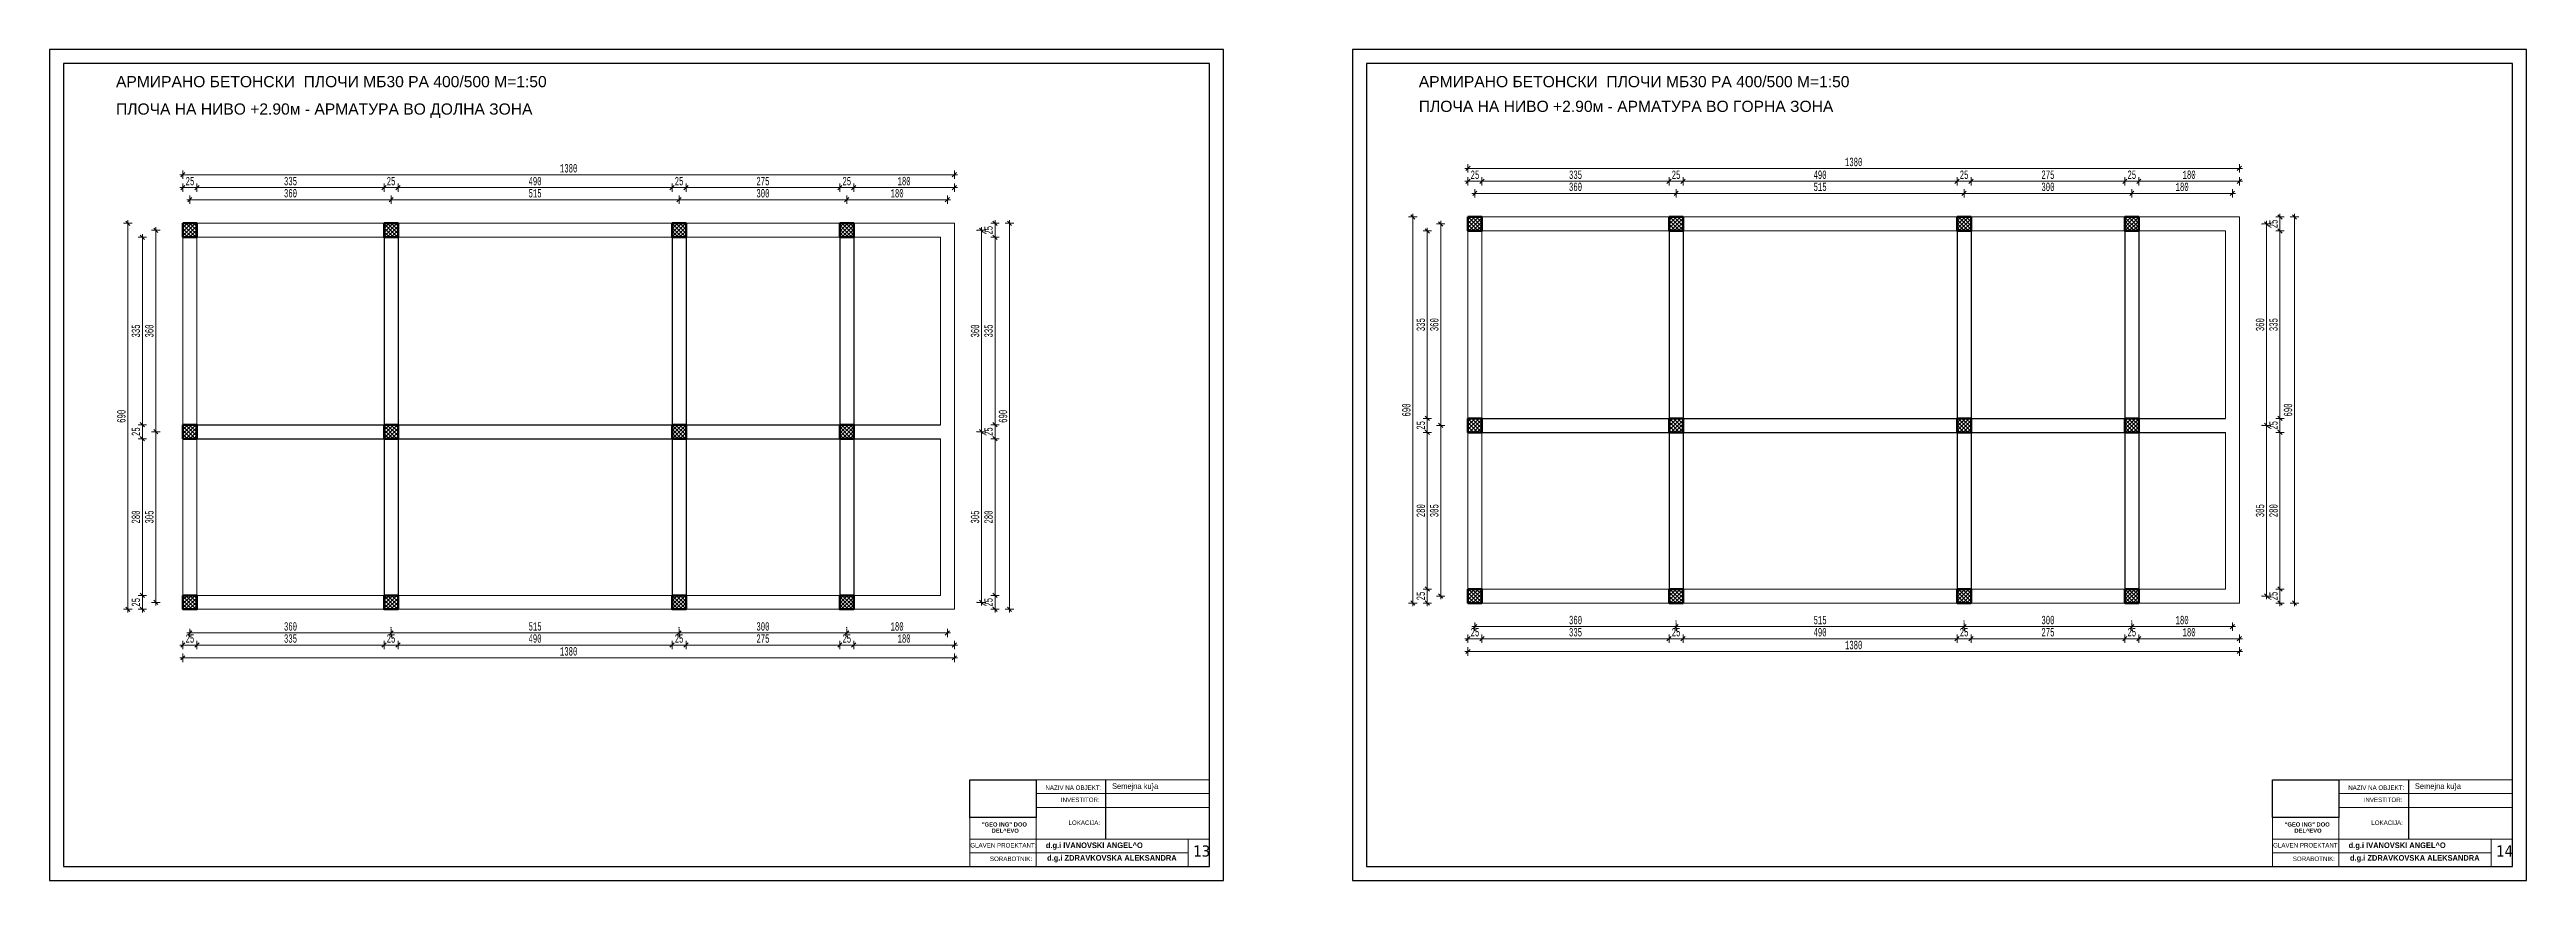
# Model space of a CAD drawing. Header units: inches. Extents: x -11900 to 13037, y 1089 to 2583.
# Drawn here: x 4771 to 9201, y 1089 to 2574 of the extents above; entities that cross this region are included whole.
import ezdxf

# ---------------------------------------------------------------- set-up
doc = ezdxf.new("R2010")
doc.units = ezdxf.units.IN
doc.header["$MEASUREMENT"] = 0
doc.linetypes.add('- Двойно прекъснати линии', pattern=[1093.611073, 529.166651, -211.666656, 141.111112, -211.666656])
for name, color, linetype in [('1 _ Плочи - Основни.Structural - Bearing', 7, 'Continuous'), ('6 _ - Конструктивни оси.Dimensioning', 7, 'Continuous'), ('PECAT', 7, 'Continuous'), ('Structural - Bearing', 7, 'Continuous'), ('text', 1, 'Continuous')]:
    doc.layers.add(name, color=color, linetype=linetype)
doc.layers.add('KOTI', color=150, linetype='Continuous', lineweight=9)
doc.layers.add('Pecat_Pen_No__1', color=7, linetype='Continuous', lineweight=13)
doc.layers.add('New_Structural - Bearing_Pen_No__8', color=7, linetype='Continuous', lineweight=35, true_color=0xa80f02)
doc.styles.add('GENERATED_STYLE_5', font='arialbd.ttf')
doc.styles.add('koti', font='monotxt.shx', dxfattribs={"width": 0.6, "height": 15})
doc.styles.add('MAKTIMS', font='', dxfattribs={"height": 20})
doc.styles.get("Standard").update_dxf_attribs({"font": 'arial.ttf'})
doc.styles.get('MAKTIMS').set_extended_font_data('MAC C Times')
doc.dimstyles.new('100', dxfattribs={"dimtxt": 15, "dimasz": 0.1, "dimexe": 0.18, "dimexo": 0.0625, "dimgap": 4, "dimtad": 1, "dimdec": 0, "dimzin": 12, "dimdsep": 46, "dimtxsty": 'koti', "dimblk": 'A$C321216CB', "dimcen": 0.09, "dimse1": 1, "dimse2": 1, "dimclrd": 256, "dimclrt": 256, "dimadec": 3, "dimazin": 0, "dimtfac": 1, "dimtdec": 0, "dimtix": 1, "dimtmove": 2, "dimatfit": 3, "dimldrblk": 'A$C321216CB', "dimfxl": 0.18, "dimtolj": 1, "dimtzin": 0, "dimlwd": -1, "dimarcsym": 0})
picture_1 = doc.add_image_def('image1.jpg', size_in_pixel=(1216, 687))

msp = doc.modelspace()

# ---------------------------------------------------------------- texts
at = {"layer": 'PECAT', "ltscale": 0.1, "char_height": 20, "width": 45.6, "attachment_point": 1}
for s, insert in [('{\\fTahoma|b0|i0|c0|p34;\\C0;13}', (6816.7, 1151.4)), ('{\\fTahoma|b0|i0|c0|p34;\\C0;14}', (9146.9, 1151.4))]:
    msp.add_mtext(s, dxfattribs=dict(at, insert=insert))
at = {"layer": 'Pecat_Pen_No__1', "linetype": 'Continuous', "style": 'GENERATED_STYLE_5'}
for s, insert, char_height, attachment_point in [('{\\fMAC C Swiss|b0|i0|c0|p34;NAZIV NA OBJEKT:}', (6602.1, 1258.7), 8, 2), ('{\\fMAC C Swiss|b0|i0|c0|p34;Semejna ku\\}a}', (6671.3, 1262.4), 10, 1), ('{\\fMAC C Swiss|b0|i0|c0|p34;NAZIV NA OBJEKT:}', (8932.3, 1258.7), 8, 2), ('{\\fMAC C Swiss|b0|i0|c0|p34;Semejna ku\\}a}', (9001.5, 1262.4), 10, 1), ('{\\fMAC C Swiss|b0|i0|c0|p34;LOKACIJA:}', (6621.6, 1196), 8, 2), ('{\\fMAC C Swiss|b0|i0|c0|p34;LOKACIJA:}', (8951.8, 1196), 8, 2)]:
    msp.add_mtext(s, dxfattribs=dict(at, insert=insert, char_height=char_height, attachment_point=attachment_point))
for s, insert, char_height, width, attachment_point in [('{\\fMAC C Swiss|b0|i0|c0|p34;INVESTITOR:}', (6614.4, 1237), 8, 94.063, 2), ('{\\fMAC C Swiss|b0|i0|c0|p34;INVESTITOR:}', (8944.6, 1237), 8, 94.063, 2), ('{\\fMAC C Swiss|b0|i0|c0|p34;GLAVEN PROEKTANT:}', (6417.6, 1155.7), 8, 224.137, 1), ('{\\fMAC C Swiss|b1|i0|c0|p34;d.g.i IVANOVSKI ANGEL^ O }', (6552.8, 1156.7), 10, 328.61, 1), ('{\\fMAC C Swiss|b0|i0|c0|p34;GLAVEN PROEKTANT:}', (8747.9, 1155.7), 8, 224.137, 1), ('{\\fMAC C Swiss|b1|i0|c0|p34;d.g.i IVANOVSKI ANGEL^ O }', (8883.1, 1156.7), 10, 328.61, 1), ('{\\fMAC C Swiss|b0|i0|c0|p34;SORABOTNIK:}', (6452.8, 1131.5), 8, 224.137, 1), ('\\pi-30,l40,t40;{\\fMAC C Swiss|b1|i0|c0|p34;d.g.i ZDRAVKOVSKA ALEKSANDRA   }', (6545.1, 1134.1), 10, 328.61, 1), ('{\\fMAC C Swiss|b0|i0|c0|p34;SORABOTNIK:}', (8783.1, 1131.5), 8, 224.137, 1), ('\\pi-30,l40,t40;{\\fMAC C Swiss|b1|i0|c0|p34;d.g.i ZDRAVKOVSKA ALEKSANDRA   }', (8875.4, 1134.1), 10, 328.61, 1)]:
    msp.add_mtext(s, dxfattribs=dict(at, insert=insert, char_height=char_height, width=width, attachment_point=attachment_point))
at = {"layer": 'Pecat_Pen_No__1', "linetype": 'Continuous', "char_height": 7.5, "attachment_point": 5, "line_spacing_factor": 0.887159, "style": 'GENERATED_STYLE_5'}
for insert in [(6478.7, 1183.3), (8808.9, 1183.3)]:
    msp.add_mtext('\\A1;{\\fMAC C Swiss|b1|i0|c0|p34;"GEO ING" DOO\\P DEL^ EVO}', dxfattribs=dict(at, insert=insert))
at = {"layer": 'text', "char_height": 20, "width": 972.704, "attachment_point": 1, "style": 'MAKTIMS'}
for s, insert in [('\\A1;{\\fArial|b0|i0|c204|p34;АРМИРАНО БЕТОНСКИ  ПЛОЧИ МБ30 РА 400/500 \\fArial|b0|i0|c0|p34;M=1:50}', (4889.7, 2526.6)), ('\\A1;{\\fArial|b0|i0|c204|p34;АРМИРАНО БЕТОНСКИ  ПЛОЧИ МБ30 РА 400/500 \\fArial|b0|i0|c0|p34;M=1:50}', (7219.9, 2526.6)), ('\\A1;{\\fArial|b0|i0|c204|p34;ПЛОЧА НА НИВО \\fArial|b0|i0|c0|p34;+2.90\\fArial|b0|i0|c204|p34;м - АРМАТУРА ВО ГОРНА ЗОНА}', (7219.9, 2482.4)), ('\\A1;{\\fArial|b0|i0|c204|p34;ПЛОЧА НА НИВО \\fArial|b0|i0|c0|p34;+2.90\\fArial|b0|i0|c204|p34;м - АРМАТУРА ВО ДОЛНА ЗОНА}', (4889.7, 2477.6))]:
    msp.add_mtext(s, dxfattribs=dict(at, insert=insert))

# ---------------------------------------------------------------- blocks, each defined once
blk = doc.blocks.new('A$C321216CB')
for p, q in [((-54, 0), (54, 0)), ((-38, -38), (38, 38)), ((0, -75), (0, 75))]:
    blk.add_line(p, q)
blk = doc.blocks.new('*D459')
at = {"layer": 'Defpoints', "color": 0, "transparency": 16777216}
for p in [(4936.8, 2250.9), (4936.8, 1890.9), (4960.9, 1890.9)]:
    blk.add_point(p, dxfattribs=at)
at = {"layer": 'KOTI', "transparency": 16777216}
blk.add_line((4960.9, 2250.8), (4960.9, 1891), dxfattribs=at)
at = {"layer": 'KOTI', "transparency": 16777216, "xscale": 0.1, "yscale": 0.1, "zscale": 0.1}
for p, rotation in [((4960.9, 2250.9), 90), ((4960.9, 1890.9), 270)]:
    blk.add_blockref('A$C321216CB', p, dxfattribs=dict(at, rotation=rotation))
at = {"layer": 'KOTI', "transparency": 16777216, "insert": (4949.4, 2070.9), "char_height": 15, "attachment_point": 5, "rotation": 90, "style": 'koti'}
blk.add_mtext('\\A1;360', dxfattribs=at)
blk = doc.blocks.new('*D460')
at = {"layer": 'Defpoints', "color": 0, "transparency": 16777216}
for p in [(5009.3, 2238.4), (4936.8, 1903.4), (5009.3, 1903.4)]:
    blk.add_point(p, dxfattribs=at)
at = {"layer": 'KOTI', "transparency": 16777216}
blk.add_line((4936.8, 2238.3), (4936.8, 1903.5), dxfattribs=at)
at = {"layer": 'KOTI', "transparency": 16777216, "xscale": 0.1, "yscale": 0.1, "zscale": 0.1}
for p, rotation in [((4936.8, 2238.4), 90), ((4936.8, 1903.4), 270)]:
    blk.add_blockref('A$C321216CB', p, dxfattribs=dict(at, rotation=rotation))
at = {"layer": 'KOTI', "transparency": 16777216, "insert": (4925.3, 2070.9), "char_height": 15, "attachment_point": 5, "rotation": 90, "style": 'koti'}
blk.add_mtext('\\A1;335', dxfattribs=at)
blk = doc.blocks.new('*D461')
at = {"layer": 'Defpoints', "color": 0, "transparency": 16777216}
for p in [(4936.8, 1878.4), (5009.3, 1903.4), (5009.3, 1878.4)]:
    blk.add_point(p, dxfattribs=at)
at = {"layer": 'KOTI', "transparency": 16777216}
blk.add_line((4936.8, 1903.3), (4936.8, 1878.5), dxfattribs=at)
at = {"layer": 'KOTI', "transparency": 16777216, "xscale": 0.1, "yscale": 0.1, "zscale": 0.1}
for p, rotation in [((4936.8, 1903.4), 90), ((4936.8, 1878.4), 270)]:
    blk.add_blockref('A$C321216CB', p, dxfattribs=dict(at, rotation=rotation))
at = {"layer": 'KOTI', "transparency": 16777216, "insert": (4925.3, 1890.9), "char_height": 15, "attachment_point": 5, "rotation": 90, "style": 'koti'}
blk.add_mtext('\\A1;25', dxfattribs=at)
blk = doc.blocks.new('*D462')
at = {"layer": 'Defpoints', "color": 0, "transparency": 16777216}
for p in [(5009.3, 1878.4), (4936.8, 1598.4), (5009.3, 1598.4)]:
    blk.add_point(p, dxfattribs=at)
at = {"layer": 'KOTI', "transparency": 16777216}
blk.add_line((4936.8, 1878.3), (4936.8, 1598.5), dxfattribs=at)
at = {"layer": 'KOTI', "transparency": 16777216, "xscale": 0.1, "yscale": 0.1, "zscale": 0.1}
for p, rotation in [((4936.8, 1878.4), 90), ((4936.8, 1598.4), 270)]:
    blk.add_blockref('A$C321216CB', p, dxfattribs=dict(at, rotation=rotation))
at = {"layer": 'KOTI', "transparency": 16777216, "insert": (4925.3, 1738.4), "char_height": 15, "attachment_point": 5, "rotation": 90, "style": 'koti'}
blk.add_mtext('\\A1;280', dxfattribs=at)
blk = doc.blocks.new('*D463')
at = {"layer": 'Defpoints', "color": 0, "transparency": 16777216}
for p in [(5009.3, 1598.4), (4936.8, 1573.4), (5009.3, 1573.4)]:
    blk.add_point(p, dxfattribs=at)
at = {"layer": 'KOTI', "transparency": 16777216}
blk.add_line((4936.8, 1598.3), (4936.8, 1573.5), dxfattribs=at)
at = {"layer": 'KOTI', "transparency": 16777216, "xscale": 0.1, "yscale": 0.1, "zscale": 0.1}
for p, rotation in [((4936.8, 1598.4), 90), ((4936.8, 1573.4), 270)]:
    blk.add_blockref('A$C321216CB', p, dxfattribs=dict(at, rotation=rotation))
at = {"layer": 'KOTI', "transparency": 16777216, "insert": (4925.3, 1585.9), "char_height": 15, "attachment_point": 5, "rotation": 90, "style": 'koti'}
blk.add_mtext('\\A1;25', dxfattribs=at)
blk = doc.blocks.new('*D464')
at = {"layer": 'Defpoints', "color": 0, "transparency": 16777216}
for p in [(5009.3, 2263.4), (4910.9, 1573.4), (5009.3, 1573.4)]:
    blk.add_point(p, dxfattribs=at)
at = {"layer": 'KOTI', "transparency": 16777216}
blk.add_line((4910.9, 2263.3), (4910.9, 1573.5), dxfattribs=at)
at = {"layer": 'KOTI', "transparency": 16777216, "xscale": 0.1, "yscale": 0.1, "zscale": 0.1}
for p, rotation in [((4910.9, 2263.4), 90), ((4910.9, 1573.4), 270)]:
    blk.add_blockref('A$C321216CB', p, dxfattribs=dict(at, rotation=rotation))
at = {"layer": 'KOTI', "transparency": 16777216, "insert": (4899.4, 1918.4), "char_height": 15, "attachment_point": 5, "rotation": 90, "style": 'koti'}
blk.add_mtext('\\A1;690', dxfattribs=at)
blk = doc.blocks.new('*D465')
at = {"layer": 'Defpoints', "color": 0, "transparency": 16777216}
for p in [(5381.8, 2305.5), (5021.8, 2283.4), (5381.8, 2283.4)]:
    blk.add_point(p, dxfattribs=at)
at = {"layer": 'KOTI', "transparency": 16777216}
blk.add_line((5021.9, 2305.5), (5381.7, 2305.5), dxfattribs=at)
at = {"layer": 'KOTI', "transparency": 16777216, "xscale": 0.1, "yscale": 0.1, "zscale": 0.1, "rotation": 180}
blk.add_blockref('A$C321216CB', (5021.8, 2305.5), dxfattribs=at)
at = {"layer": 'KOTI', "transparency": 16777216, "xscale": 0.1, "yscale": 0.1, "zscale": 0.1}
blk.add_blockref('A$C321216CB', (5381.8, 2305.5), dxfattribs=at)
at = {"layer": 'KOTI', "transparency": 16777216, "insert": (5201.8, 2317), "char_height": 15, "attachment_point": 5, "style": 'koti'}
blk.add_mtext('\\A1;360', dxfattribs=at)
blk = doc.blocks.new('*D466')
at = {"layer": 'Defpoints', "color": 0, "transparency": 16777216}
for p in [(5896.8, 2305.5), (5381.8, 2283.4), (5896.8, 2283.4)]:
    blk.add_point(p, dxfattribs=at)
at = {"layer": 'KOTI', "transparency": 16777216}
blk.add_line((5381.9, 2305.5), (5896.7, 2305.5), dxfattribs=at)
at = {"layer": 'KOTI', "transparency": 16777216, "xscale": 0.1, "yscale": 0.1, "zscale": 0.1, "rotation": 180}
blk.add_blockref('A$C321216CB', (5381.8, 2305.5), dxfattribs=at)
at = {"layer": 'KOTI', "transparency": 16777216, "xscale": 0.1, "yscale": 0.1, "zscale": 0.1}
blk.add_blockref('A$C321216CB', (5896.8, 2305.5), dxfattribs=at)
at = {"layer": 'KOTI', "transparency": 16777216, "insert": (5639.3, 2317), "char_height": 15, "attachment_point": 5, "style": 'koti'}
blk.add_mtext('\\A1;515', dxfattribs=at)
blk = doc.blocks.new('*D467')
at = {"layer": 'Defpoints', "color": 0, "transparency": 16777216}
for p in [(5034.5, 2327.1), (5009.3, 2263.4), (5034.5, 2263.4)]:
    blk.add_point(p, dxfattribs=at)
at = {"layer": 'KOTI', "transparency": 16777216}
blk.add_line((5009.4, 2327.1), (5034.4, 2327.1), dxfattribs=at)
at = {"layer": 'KOTI', "transparency": 16777216, "xscale": 0.1, "yscale": 0.1, "zscale": 0.1, "rotation": 180}
blk.add_blockref('A$C321216CB', (5009.3, 2327.1), dxfattribs=at)
at = {"layer": 'KOTI', "transparency": 16777216, "xscale": 0.1, "yscale": 0.1, "zscale": 0.1}
blk.add_blockref('A$C321216CB', (5034.5, 2327.1), dxfattribs=at)
at = {"layer": 'KOTI', "transparency": 16777216, "insert": (5021.9, 2338.6), "char_height": 15, "attachment_point": 5, "style": 'koti'}
blk.add_mtext('\\A1;25', dxfattribs=at)
blk = doc.blocks.new('*D468')
at = {"layer": 'Defpoints', "color": 0, "transparency": 16777216}
for p in [(5369.1, 2327.1), (5034.5, 2263.4), (5369.1, 2263.4)]:
    blk.add_point(p, dxfattribs=at)
at = {"layer": 'KOTI', "transparency": 16777216}
blk.add_line((5034.6, 2327.1), (5369, 2327.1), dxfattribs=at)
at = {"layer": 'KOTI', "transparency": 16777216, "xscale": 0.1, "yscale": 0.1, "zscale": 0.1, "rotation": 180}
blk.add_blockref('A$C321216CB', (5034.5, 2327.1), dxfattribs=at)
at = {"layer": 'KOTI', "transparency": 16777216, "xscale": 0.1, "yscale": 0.1, "zscale": 0.1}
blk.add_blockref('A$C321216CB', (5369.1, 2327.1), dxfattribs=at)
at = {"layer": 'KOTI', "transparency": 16777216, "insert": (5201.8, 2338.6), "char_height": 15, "attachment_point": 5, "style": 'koti'}
blk.add_mtext('\\A1;335', dxfattribs=at)
blk = doc.blocks.new('*D469')
at = {"layer": 'Defpoints', "color": 0, "transparency": 16777216}
for p in [(5394.1, 2327.1), (5369.1, 2263.4), (5394.1, 2263.4)]:
    blk.add_point(p, dxfattribs=at)
at = {"layer": 'KOTI', "transparency": 16777216}
blk.add_line((5369.2, 2327.1), (5394, 2327.1), dxfattribs=at)
at = {"layer": 'KOTI', "transparency": 16777216, "xscale": 0.1, "yscale": 0.1, "zscale": 0.1, "rotation": 180}
blk.add_blockref('A$C321216CB', (5369.1, 2327.1), dxfattribs=at)
at = {"layer": 'KOTI', "transparency": 16777216, "xscale": 0.1, "yscale": 0.1, "zscale": 0.1}
blk.add_blockref('A$C321216CB', (5394.1, 2327.1), dxfattribs=at)
at = {"layer": 'KOTI', "transparency": 16777216, "insert": (5381.6, 2338.6), "char_height": 15, "attachment_point": 5, "style": 'koti'}
blk.add_mtext('\\A1;25', dxfattribs=at)
blk = doc.blocks.new('*D470')
at = {"layer": 'Defpoints', "color": 0, "transparency": 16777216}
for p in [(5884.3, 2327.1), (5394.1, 2263.4), (5884.3, 2263.4)]:
    blk.add_point(p, dxfattribs=at)
at = {"layer": 'KOTI', "transparency": 16777216}
blk.add_line((5394.2, 2327.1), (5884.2, 2327.1), dxfattribs=at)
at = {"layer": 'KOTI', "transparency": 16777216, "xscale": 0.1, "yscale": 0.1, "zscale": 0.1, "rotation": 180}
blk.add_blockref('A$C321216CB', (5394.1, 2327.1), dxfattribs=at)
at = {"layer": 'KOTI', "transparency": 16777216, "xscale": 0.1, "yscale": 0.1, "zscale": 0.1}
blk.add_blockref('A$C321216CB', (5884.3, 2327.1), dxfattribs=at)
at = {"layer": 'KOTI', "transparency": 16777216, "insert": (5639.2, 2338.6), "char_height": 15, "attachment_point": 5, "style": 'koti'}
blk.add_mtext('\\A1;490', dxfattribs=at)
blk = doc.blocks.new('*D471')
at = {"layer": 'Defpoints', "color": 0, "transparency": 16777216}
for p in [(5909.3, 2327.1), (5884.3, 2263.4), (5909.3, 2263.4)]:
    blk.add_point(p, dxfattribs=at)
at = {"layer": 'KOTI', "transparency": 16777216}
blk.add_line((5884.4, 2327.1), (5909.2, 2327.1), dxfattribs=at)
at = {"layer": 'KOTI', "transparency": 16777216, "xscale": 0.1, "yscale": 0.1, "zscale": 0.1, "rotation": 180}
blk.add_blockref('A$C321216CB', (5884.3, 2327.1), dxfattribs=at)
at = {"layer": 'KOTI', "transparency": 16777216, "xscale": 0.1, "yscale": 0.1, "zscale": 0.1}
blk.add_blockref('A$C321216CB', (5909.3, 2327.1), dxfattribs=at)
at = {"layer": 'KOTI', "transparency": 16777216, "insert": (5896.8, 2338.6), "char_height": 15, "attachment_point": 5, "style": 'koti'}
blk.add_mtext('\\A1;25', dxfattribs=at)
blk = doc.blocks.new('*D472')
at = {"layer": 'Defpoints', "color": 0, "transparency": 16777216}
for p in [(6196.8, 2305.5), (5896.8, 2283.4), (6196.8, 2263.4)]:
    blk.add_point(p, dxfattribs=at)
at = {"layer": 'KOTI', "transparency": 16777216}
blk.add_line((5896.9, 2305.5), (6196.7, 2305.5), dxfattribs=at)
at = {"layer": 'KOTI', "transparency": 16777216, "xscale": 0.1, "yscale": 0.1, "zscale": 0.1, "rotation": 180}
blk.add_blockref('A$C321216CB', (5896.8, 2305.5), dxfattribs=at)
at = {"layer": 'KOTI', "transparency": 16777216, "xscale": 0.1, "yscale": 0.1, "zscale": 0.1}
blk.add_blockref('A$C321216CB', (6196.8, 2305.5), dxfattribs=at)
at = {"layer": 'KOTI', "transparency": 16777216, "insert": (6046.8, 2317), "char_height": 15, "attachment_point": 5, "style": 'koti'}
blk.add_mtext('\\A1;300', dxfattribs=at)
blk = doc.blocks.new('*D473')
at = {"layer": 'Defpoints', "color": 0, "transparency": 16777216}
for p in [(6184.3, 2327.1), (5909.3, 2263.4), (6184.3, 2263.4)]:
    blk.add_point(p, dxfattribs=at)
at = {"layer": 'KOTI', "transparency": 16777216}
blk.add_line((5909.4, 2327.1), (6184.2, 2327.1), dxfattribs=at)
at = {"layer": 'KOTI', "transparency": 16777216, "xscale": 0.1, "yscale": 0.1, "zscale": 0.1, "rotation": 180}
blk.add_blockref('A$C321216CB', (5909.3, 2327.1), dxfattribs=at)
at = {"layer": 'KOTI', "transparency": 16777216, "xscale": 0.1, "yscale": 0.1, "zscale": 0.1}
blk.add_blockref('A$C321216CB', (6184.3, 2327.1), dxfattribs=at)
at = {"layer": 'KOTI', "transparency": 16777216, "insert": (6046.8, 2338.6), "char_height": 15, "attachment_point": 5, "style": 'koti'}
blk.add_mtext('\\A1;275', dxfattribs=at)
blk = doc.blocks.new('*D474')
at = {"layer": 'Defpoints', "color": 0, "transparency": 16777216}
for p in [(6209.3, 2327.1), (6184.3, 2263.4), (6209.3, 2263.4)]:
    blk.add_point(p, dxfattribs=at)
at = {"layer": 'KOTI', "transparency": 16777216}
blk.add_line((6184.4, 2327.1), (6209.2, 2327.1), dxfattribs=at)
at = {"layer": 'KOTI', "transparency": 16777216, "xscale": 0.1, "yscale": 0.1, "zscale": 0.1, "rotation": 180}
blk.add_blockref('A$C321216CB', (6184.3, 2327.1), dxfattribs=at)
at = {"layer": 'KOTI', "transparency": 16777216, "xscale": 0.1, "yscale": 0.1, "zscale": 0.1}
blk.add_blockref('A$C321216CB', (6209.3, 2327.1), dxfattribs=at)
at = {"layer": 'KOTI', "transparency": 16777216, "insert": (6196.8, 2338.6), "char_height": 15, "attachment_point": 5, "style": 'koti'}
blk.add_mtext('\\A1;25', dxfattribs=at)
blk = doc.blocks.new('*D475')
at = {"layer": 'Defpoints', "color": 0, "transparency": 16777216}
for p in [(6389.3, 2350.1), (5009.3, 2263.4), (6389.3, 2263.4)]:
    blk.add_point(p, dxfattribs=at)
at = {"layer": 'KOTI', "transparency": 16777216}
blk.add_line((5009.4, 2350.1), (6389.2, 2350.1), dxfattribs=at)
at = {"layer": 'KOTI', "transparency": 16777216, "xscale": 0.1, "yscale": 0.1, "zscale": 0.1, "rotation": 180}
blk.add_blockref('A$C321216CB', (5009.3, 2350.1), dxfattribs=at)
at = {"layer": 'KOTI', "transparency": 16777216, "xscale": 0.1, "yscale": 0.1, "zscale": 0.1}
blk.add_blockref('A$C321216CB', (6389.3, 2350.1), dxfattribs=at)
at = {"layer": 'KOTI', "transparency": 16777216, "insert": (5699.3, 2361.6), "char_height": 15, "attachment_point": 5, "style": 'koti'}
blk.add_mtext('\\A1;1380', dxfattribs=at)
blk = doc.blocks.new('*D476')
at = {"layer": 'Defpoints', "color": 0, "transparency": 16777216}
for p in [(5021.8, 1553.3), (5381.8, 1553.3), (5381.8, 1531.2)]:
    blk.add_point(p, dxfattribs=at)
at = {"layer": 'KOTI', "transparency": 16777216}
blk.add_line((5021.9, 1531.2), (5381.7, 1531.2), dxfattribs=at)
at = {"layer": 'KOTI', "transparency": 16777216, "xscale": 0.1, "yscale": 0.1, "zscale": 0.1, "rotation": 180}
blk.add_blockref('A$C321216CB', (5021.8, 1531.2), dxfattribs=at)
at = {"layer": 'KOTI', "transparency": 16777216, "xscale": 0.1, "yscale": 0.1, "zscale": 0.1}
blk.add_blockref('A$C321216CB', (5381.8, 1531.2), dxfattribs=at)
at = {"layer": 'KOTI', "transparency": 16777216, "insert": (5201.8, 1542.7), "char_height": 15, "attachment_point": 5, "style": 'koti'}
blk.add_mtext('\\A1;360', dxfattribs=at)
blk = doc.blocks.new('*D477')
at = {"layer": 'Defpoints', "color": 0, "transparency": 16777216}
for p in [(5381.8, 1553.3), (5896.8, 1553.3), (5896.8, 1531.2)]:
    blk.add_point(p, dxfattribs=at)
at = {"layer": 'KOTI', "transparency": 16777216}
blk.add_line((5381.9, 1531.2), (5896.7, 1531.2), dxfattribs=at)
at = {"layer": 'KOTI', "transparency": 16777216, "xscale": 0.1, "yscale": 0.1, "zscale": 0.1, "rotation": 180}
blk.add_blockref('A$C321216CB', (5381.8, 1531.2), dxfattribs=at)
at = {"layer": 'KOTI', "transparency": 16777216, "xscale": 0.1, "yscale": 0.1, "zscale": 0.1}
blk.add_blockref('A$C321216CB', (5896.8, 1531.2), dxfattribs=at)
at = {"layer": 'KOTI', "transparency": 16777216, "insert": (5639.3, 1542.7), "char_height": 15, "attachment_point": 5, "style": 'koti'}
blk.add_mtext('\\A1;515', dxfattribs=at)
blk = doc.blocks.new('*D478')
at = {"layer": 'Defpoints', "color": 0, "transparency": 16777216}
for p in [(5009.3, 1573.4), (5034.5, 1573.4), (5034.5, 1509.6)]:
    blk.add_point(p, dxfattribs=at)
at = {"layer": 'KOTI', "transparency": 16777216}
blk.add_line((5009.4, 1509.6), (5034.4, 1509.6), dxfattribs=at)
at = {"layer": 'KOTI', "transparency": 16777216, "xscale": 0.1, "yscale": 0.1, "zscale": 0.1, "rotation": 180}
blk.add_blockref('A$C321216CB', (5009.3, 1509.6), dxfattribs=at)
at = {"layer": 'KOTI', "transparency": 16777216, "xscale": 0.1, "yscale": 0.1, "zscale": 0.1}
blk.add_blockref('A$C321216CB', (5034.5, 1509.6), dxfattribs=at)
at = {"layer": 'KOTI', "transparency": 16777216, "insert": (5021.9, 1521.1), "char_height": 15, "attachment_point": 5, "style": 'koti'}
blk.add_mtext('\\A1;25', dxfattribs=at)
blk = doc.blocks.new('*D479')
at = {"layer": 'Defpoints', "color": 0, "transparency": 16777216}
for p in [(5034.5, 1573.4), (5369.1, 1573.4), (5369.1, 1509.6)]:
    blk.add_point(p, dxfattribs=at)
at = {"layer": 'KOTI', "transparency": 16777216}
blk.add_line((5034.6, 1509.6), (5369, 1509.6), dxfattribs=at)
at = {"layer": 'KOTI', "transparency": 16777216, "xscale": 0.1, "yscale": 0.1, "zscale": 0.1, "rotation": 180}
blk.add_blockref('A$C321216CB', (5034.5, 1509.6), dxfattribs=at)
at = {"layer": 'KOTI', "transparency": 16777216, "xscale": 0.1, "yscale": 0.1, "zscale": 0.1}
blk.add_blockref('A$C321216CB', (5369.1, 1509.6), dxfattribs=at)
at = {"layer": 'KOTI', "transparency": 16777216, "insert": (5201.8, 1521.1), "char_height": 15, "attachment_point": 5, "style": 'koti'}
blk.add_mtext('\\A1;335', dxfattribs=at)
blk = doc.blocks.new('*D480')
at = {"layer": 'Defpoints', "color": 0, "transparency": 16777216}
for p in [(5369.1, 1573.4), (5394.1, 1573.4), (5394.1, 1509.6)]:
    blk.add_point(p, dxfattribs=at)
at = {"layer": 'KOTI', "transparency": 16777216}
blk.add_line((5369.2, 1509.6), (5394, 1509.6), dxfattribs=at)
at = {"layer": 'KOTI', "transparency": 16777216, "xscale": 0.1, "yscale": 0.1, "zscale": 0.1, "rotation": 180}
blk.add_blockref('A$C321216CB', (5369.1, 1509.6), dxfattribs=at)
at = {"layer": 'KOTI', "transparency": 16777216, "xscale": 0.1, "yscale": 0.1, "zscale": 0.1}
blk.add_blockref('A$C321216CB', (5394.1, 1509.6), dxfattribs=at)
at = {"layer": 'KOTI', "transparency": 16777216, "insert": (5381.6, 1521.1), "char_height": 15, "attachment_point": 5, "style": 'koti'}
blk.add_mtext('\\A1;25', dxfattribs=at)
blk = doc.blocks.new('*D481')
at = {"layer": 'Defpoints', "color": 0, "transparency": 16777216}
for p in [(5394.1, 1573.4), (5884.3, 1573.4), (5884.3, 1509.6)]:
    blk.add_point(p, dxfattribs=at)
at = {"layer": 'KOTI', "transparency": 16777216}
blk.add_line((5394.2, 1509.6), (5884.2, 1509.6), dxfattribs=at)
at = {"layer": 'KOTI', "transparency": 16777216, "xscale": 0.1, "yscale": 0.1, "zscale": 0.1, "rotation": 180}
blk.add_blockref('A$C321216CB', (5394.1, 1509.6), dxfattribs=at)
at = {"layer": 'KOTI', "transparency": 16777216, "xscale": 0.1, "yscale": 0.1, "zscale": 0.1}
blk.add_blockref('A$C321216CB', (5884.3, 1509.6), dxfattribs=at)
at = {"layer": 'KOTI', "transparency": 16777216, "insert": (5639.2, 1521.1), "char_height": 15, "attachment_point": 5, "style": 'koti'}
blk.add_mtext('\\A1;490', dxfattribs=at)
blk = doc.blocks.new('*D482')
at = {"layer": 'Defpoints', "color": 0, "transparency": 16777216}
for p in [(5884.3, 1573.4), (5909.3, 1573.4), (5909.3, 1509.6)]:
    blk.add_point(p, dxfattribs=at)
at = {"layer": 'KOTI', "transparency": 16777216}
blk.add_line((5884.4, 1509.6), (5909.2, 1509.6), dxfattribs=at)
at = {"layer": 'KOTI', "transparency": 16777216, "xscale": 0.1, "yscale": 0.1, "zscale": 0.1, "rotation": 180}
blk.add_blockref('A$C321216CB', (5884.3, 1509.6), dxfattribs=at)
at = {"layer": 'KOTI', "transparency": 16777216, "xscale": 0.1, "yscale": 0.1, "zscale": 0.1}
blk.add_blockref('A$C321216CB', (5909.3, 1509.6), dxfattribs=at)
at = {"layer": 'KOTI', "transparency": 16777216, "insert": (5896.8, 1521.1), "char_height": 15, "attachment_point": 5, "style": 'koti'}
blk.add_mtext('\\A1;25', dxfattribs=at)
blk = doc.blocks.new('*D483')
at = {"layer": 'Defpoints', "color": 0, "transparency": 16777216}
for p in [(5896.8, 1553.3), (6196.8, 1573.4), (6196.8, 1531.2)]:
    blk.add_point(p, dxfattribs=at)
at = {"layer": 'KOTI', "transparency": 16777216}
blk.add_line((5896.9, 1531.2), (6196.7, 1531.2), dxfattribs=at)
at = {"layer": 'KOTI', "transparency": 16777216, "xscale": 0.1, "yscale": 0.1, "zscale": 0.1, "rotation": 180}
blk.add_blockref('A$C321216CB', (5896.8, 1531.2), dxfattribs=at)
at = {"layer": 'KOTI', "transparency": 16777216, "xscale": 0.1, "yscale": 0.1, "zscale": 0.1}
blk.add_blockref('A$C321216CB', (6196.8, 1531.2), dxfattribs=at)
at = {"layer": 'KOTI', "transparency": 16777216, "insert": (6046.8, 1542.7), "char_height": 15, "attachment_point": 5, "style": 'koti'}
blk.add_mtext('\\A1;300', dxfattribs=at)
blk = doc.blocks.new('*D484')
at = {"layer": 'Defpoints', "color": 0, "transparency": 16777216}
for p in [(5909.3, 1573.4), (6184.3, 1573.4), (6184.3, 1509.6)]:
    blk.add_point(p, dxfattribs=at)
at = {"layer": 'KOTI', "transparency": 16777216}
blk.add_line((5909.4, 1509.6), (6184.2, 1509.6), dxfattribs=at)
at = {"layer": 'KOTI', "transparency": 16777216, "xscale": 0.1, "yscale": 0.1, "zscale": 0.1, "rotation": 180}
blk.add_blockref('A$C321216CB', (5909.3, 1509.6), dxfattribs=at)
at = {"layer": 'KOTI', "transparency": 16777216, "xscale": 0.1, "yscale": 0.1, "zscale": 0.1}
blk.add_blockref('A$C321216CB', (6184.3, 1509.6), dxfattribs=at)
at = {"layer": 'KOTI', "transparency": 16777216, "insert": (6046.8, 1521.1), "char_height": 15, "attachment_point": 5, "style": 'koti'}
blk.add_mtext('\\A1;275', dxfattribs=at)
blk = doc.blocks.new('*D485')
at = {"layer": 'Defpoints', "color": 0, "transparency": 16777216}
for p in [(6184.3, 1573.4), (6209.3, 1573.4), (6209.3, 1509.6)]:
    blk.add_point(p, dxfattribs=at)
at = {"layer": 'KOTI', "transparency": 16777216}
blk.add_line((6184.4, 1509.6), (6209.2, 1509.6), dxfattribs=at)
at = {"layer": 'KOTI', "transparency": 16777216, "xscale": 0.1, "yscale": 0.1, "zscale": 0.1, "rotation": 180}
blk.add_blockref('A$C321216CB', (6184.3, 1509.6), dxfattribs=at)
at = {"layer": 'KOTI', "transparency": 16777216, "xscale": 0.1, "yscale": 0.1, "zscale": 0.1}
blk.add_blockref('A$C321216CB', (6209.3, 1509.6), dxfattribs=at)
at = {"layer": 'KOTI', "transparency": 16777216, "insert": (6196.8, 1521.1), "char_height": 15, "attachment_point": 5, "style": 'koti'}
blk.add_mtext('\\A1;25', dxfattribs=at)
blk = doc.blocks.new('*D486')
at = {"layer": 'Defpoints', "color": 0, "transparency": 16777216}
for p in [(5009.3, 1573.4), (6389.3, 1573.4), (6389.3, 1486.7)]:
    blk.add_point(p, dxfattribs=at)
at = {"layer": 'KOTI', "transparency": 16777216}
blk.add_line((5009.4, 1486.7), (6389.2, 1486.7), dxfattribs=at)
at = {"layer": 'KOTI', "transparency": 16777216, "xscale": 0.1, "yscale": 0.1, "zscale": 0.1, "rotation": 180}
blk.add_blockref('A$C321216CB', (5009.3, 1486.7), dxfattribs=at)
at = {"layer": 'KOTI', "transparency": 16777216, "xscale": 0.1, "yscale": 0.1, "zscale": 0.1}
blk.add_blockref('A$C321216CB', (6389.3, 1486.7), dxfattribs=at)
at = {"layer": 'KOTI', "transparency": 16777216, "insert": (5699.3, 1498.2), "char_height": 15, "attachment_point": 5, "style": 'koti'}
blk.add_mtext('\\A1;1380', dxfattribs=at)
blk = doc.blocks.new('*D487')
at = {"layer": 'Defpoints', "color": 0, "transparency": 16777216}
for p in [(4936.8, 1890.9), (4960.9, 1585.9), (4984.7, 1585.9)]:
    blk.add_point(p, dxfattribs=at)
at = {"layer": 'KOTI', "transparency": 16777216}
blk.add_line((4960.9, 1890.8), (4960.9, 1586), dxfattribs=at)
at = {"layer": 'KOTI', "transparency": 16777216, "xscale": 0.1, "yscale": 0.1, "zscale": 0.1}
for p, rotation in [((4960.9, 1890.9), 90), ((4960.9, 1585.9), 270)]:
    blk.add_blockref('A$C321216CB', p, dxfattribs=dict(at, rotation=rotation))
at = {"layer": 'KOTI', "transparency": 16777216, "insert": (4949.4, 1738.4), "char_height": 15, "attachment_point": 5, "rotation": 90, "style": 'koti'}
blk.add_mtext('\\A1;305', dxfattribs=at)
blk = doc.blocks.new('*D488')
at = {"layer": 'Defpoints', "color": 0, "transparency": 16777216}
for p in [(6389.3, 2327.1), (6209.3, 2263.4), (6389.3, 2263.4)]:
    blk.add_point(p, dxfattribs=at)
at = {"layer": 'KOTI', "transparency": 16777216}
blk.add_line((6209.4, 2327.1), (6389.2, 2327.1), dxfattribs=at)
at = {"layer": 'KOTI', "transparency": 16777216, "xscale": 0.1, "yscale": 0.1, "zscale": 0.1, "rotation": 180}
blk.add_blockref('A$C321216CB', (6209.3, 2327.1), dxfattribs=at)
at = {"layer": 'KOTI', "transparency": 16777216, "xscale": 0.1, "yscale": 0.1, "zscale": 0.1}
blk.add_blockref('A$C321216CB', (6389.3, 2327.1), dxfattribs=at)
at = {"layer": 'KOTI', "transparency": 16777216, "insert": (6299.3, 2338.6), "char_height": 15, "attachment_point": 5, "style": 'koti'}
blk.add_mtext('\\A1;180', dxfattribs=at)
blk = doc.blocks.new('*D489')
at = {"layer": 'Defpoints', "color": 0, "transparency": 16777216}
for p in [(6209.3, 1573.4), (6389.3, 1573.4), (6389.3, 1509.6)]:
    blk.add_point(p, dxfattribs=at)
at = {"layer": 'KOTI', "transparency": 16777216}
blk.add_line((6209.4, 1509.6), (6389.2, 1509.6), dxfattribs=at)
at = {"layer": 'KOTI', "transparency": 16777216, "xscale": 0.1, "yscale": 0.1, "zscale": 0.1, "rotation": 180}
blk.add_blockref('A$C321216CB', (6209.3, 1509.6), dxfattribs=at)
at = {"layer": 'KOTI', "transparency": 16777216, "xscale": 0.1, "yscale": 0.1, "zscale": 0.1}
blk.add_blockref('A$C321216CB', (6389.3, 1509.6), dxfattribs=at)
at = {"layer": 'KOTI', "transparency": 16777216, "insert": (6299.3, 1521.1), "char_height": 15, "attachment_point": 5, "style": 'koti'}
blk.add_mtext('\\A1;180', dxfattribs=at)
blk = doc.blocks.new('*D490')
at = {"layer": 'Defpoints', "color": 0, "transparency": 16777216}
for p in [(6461.9, 2250.9), (6437.8, 1890.9), (6461.9, 1890.9)]:
    blk.add_point(p, dxfattribs=at)
at = {"layer": 'KOTI', "transparency": 16777216}
blk.add_line((6437.8, 2250.8), (6437.8, 1891), dxfattribs=at)
at = {"layer": 'KOTI', "transparency": 16777216, "xscale": 0.1, "yscale": 0.1, "zscale": 0.1}
for p, rotation in [((6437.8, 2250.9), 90), ((6437.8, 1890.9), 270)]:
    blk.add_blockref('A$C321216CB', p, dxfattribs=dict(at, rotation=rotation))
at = {"layer": 'KOTI', "transparency": 16777216, "insert": (6426.3, 2070.9), "char_height": 15, "attachment_point": 5, "rotation": 90, "style": 'koti'}
blk.add_mtext('\\A1;360', dxfattribs=at)
blk = doc.blocks.new('*D491')
at = {"layer": 'Defpoints', "color": 0, "transparency": 16777216}
for p in [(6389.3, 2238.4), (6389.3, 1903.4), (6461.9, 1903.4)]:
    blk.add_point(p, dxfattribs=at)
at = {"layer": 'KOTI', "transparency": 16777216}
blk.add_line((6461.9, 2238.3), (6461.9, 1903.5), dxfattribs=at)
at = {"layer": 'KOTI', "transparency": 16777216, "xscale": 0.1, "yscale": 0.1, "zscale": 0.1}
for p, rotation in [((6461.9, 2238.4), 90), ((6461.9, 1903.4), 270)]:
    blk.add_blockref('A$C321216CB', p, dxfattribs=dict(at, rotation=rotation))
at = {"layer": 'KOTI', "transparency": 16777216, "insert": (6450.4, 2070.9), "char_height": 15, "attachment_point": 5, "rotation": 90, "style": 'koti'}
blk.add_mtext('\\A1;335', dxfattribs=at)
blk = doc.blocks.new('*D492')
at = {"layer": 'Defpoints', "color": 0, "transparency": 16777216}
for p in [(6389.3, 1903.4), (6389.3, 1878.4), (6461.9, 1878.4)]:
    blk.add_point(p, dxfattribs=at)
at = {"layer": 'KOTI', "transparency": 16777216}
blk.add_line((6461.9, 1903.3), (6461.9, 1878.5), dxfattribs=at)
at = {"layer": 'KOTI', "transparency": 16777216, "xscale": 0.1, "yscale": 0.1, "zscale": 0.1}
for p, rotation in [((6461.9, 1903.4), 90), ((6461.9, 1878.4), 270)]:
    blk.add_blockref('A$C321216CB', p, dxfattribs=dict(at, rotation=rotation))
at = {"layer": 'KOTI', "transparency": 16777216, "insert": (6450.4, 1890.9), "char_height": 15, "attachment_point": 5, "rotation": 90, "style": 'koti'}
blk.add_mtext('\\A1;25', dxfattribs=at)
blk = doc.blocks.new('*D493')
at = {"layer": 'Defpoints', "color": 0, "transparency": 16777216}
for p in [(6389.3, 1878.4), (6389.3, 1598.4), (6461.9, 1598.4)]:
    blk.add_point(p, dxfattribs=at)
at = {"layer": 'KOTI', "transparency": 16777216}
blk.add_line((6461.9, 1878.3), (6461.9, 1598.5), dxfattribs=at)
at = {"layer": 'KOTI', "transparency": 16777216, "xscale": 0.1, "yscale": 0.1, "zscale": 0.1}
for p, rotation in [((6461.9, 1878.4), 90), ((6461.9, 1598.4), 270)]:
    blk.add_blockref('A$C321216CB', p, dxfattribs=dict(at, rotation=rotation))
at = {"layer": 'KOTI', "transparency": 16777216, "insert": (6450.4, 1738.4), "char_height": 15, "attachment_point": 5, "rotation": 90, "style": 'koti'}
blk.add_mtext('\\A1;280', dxfattribs=at)
blk = doc.blocks.new('*D494')
at = {"layer": 'Defpoints', "color": 0, "transparency": 16777216}
for p in [(6389.3, 1598.4), (6389.3, 1573.4), (6461.9, 1573.4)]:
    blk.add_point(p, dxfattribs=at)
at = {"layer": 'KOTI', "transparency": 16777216}
blk.add_line((6461.9, 1598.3), (6461.9, 1573.5), dxfattribs=at)
at = {"layer": 'KOTI', "transparency": 16777216, "xscale": 0.1, "yscale": 0.1, "zscale": 0.1}
for p, rotation in [((6461.9, 1598.4), 90), ((6461.9, 1573.4), 270)]:
    blk.add_blockref('A$C321216CB', p, dxfattribs=dict(at, rotation=rotation))
at = {"layer": 'KOTI', "transparency": 16777216, "insert": (6450.4, 1585.9), "char_height": 15, "attachment_point": 5, "rotation": 90, "style": 'koti'}
blk.add_mtext('\\A1;25', dxfattribs=at)
blk = doc.blocks.new('*D495')
at = {"layer": 'Defpoints', "color": 0, "transparency": 16777216}
for p in [(6389.3, 2263.4), (6389.3, 1573.4), (6487.8, 1573.4)]:
    blk.add_point(p, dxfattribs=at)
at = {"layer": 'KOTI', "transparency": 16777216}
blk.add_line((6487.8, 2263.3), (6487.8, 1573.5), dxfattribs=at)
at = {"layer": 'KOTI', "transparency": 16777216, "xscale": 0.1, "yscale": 0.1, "zscale": 0.1}
for p, rotation in [((6487.8, 2263.4), 90), ((6487.8, 1573.4), 270)]:
    blk.add_blockref('A$C321216CB', p, dxfattribs=dict(at, rotation=rotation))
at = {"layer": 'KOTI', "transparency": 16777216, "insert": (6476.3, 1918.4), "char_height": 15, "attachment_point": 5, "rotation": 90, "style": 'koti'}
blk.add_mtext('\\A1;690', dxfattribs=at)
blk = doc.blocks.new('*D496')
at = {"layer": 'Defpoints', "color": 0, "transparency": 16777216}
for p in [(6461.9, 1890.9), (6414, 1585.9), (6437.8, 1585.9)]:
    blk.add_point(p, dxfattribs=at)
at = {"layer": 'KOTI', "transparency": 16777216}
blk.add_line((6437.8, 1890.8), (6437.8, 1586), dxfattribs=at)
at = {"layer": 'KOTI', "transparency": 16777216, "xscale": 0.1, "yscale": 0.1, "zscale": 0.1}
for p, rotation in [((6437.8, 1890.9), 90), ((6437.8, 1585.9), 270)]:
    blk.add_blockref('A$C321216CB', p, dxfattribs=dict(at, rotation=rotation))
at = {"layer": 'KOTI', "transparency": 16777216, "insert": (6426.3, 1738.4), "char_height": 15, "attachment_point": 5, "rotation": 90, "style": 'koti'}
blk.add_mtext('\\A1;305', dxfattribs=at)
blk = doc.blocks.new('*D497')
at = {"layer": 'Defpoints', "color": 0, "transparency": 16777216}
for p in [(6373.3, 2263.4), (6461.9, 2263.4), (6389.3, 2238.4)]:
    blk.add_point(p, dxfattribs=at)
at = {"layer": 'KOTI', "transparency": 16777216}
blk.add_line((6461.9, 2238.5), (6461.9, 2263.3), dxfattribs=at)
at = {"layer": 'KOTI', "transparency": 16777216, "xscale": 0.1, "yscale": 0.1, "zscale": 0.1}
for p, rotation in [((6461.9, 2263.4), 90), ((6461.9, 2238.4), 270)]:
    blk.add_blockref('A$C321216CB', p, dxfattribs=dict(at, rotation=rotation))
at = {"layer": 'KOTI', "transparency": 16777216, "insert": (6450.4, 2250.9), "char_height": 15, "attachment_point": 5, "rotation": 90, "style": 'koti'}
blk.add_mtext('\\A1;25', dxfattribs=at)
blk = doc.blocks.new('*D498')
at = {"layer": 'Defpoints', "color": 0, "transparency": 16777216}
for p in [(6376.8, 2305.5), (6196.8, 2263.4), (6376.8, 2282.7)]:
    blk.add_point(p, dxfattribs=at)
at = {"layer": 'KOTI', "transparency": 16777216}
blk.add_line((6196.9, 2305.5), (6376.7, 2305.5), dxfattribs=at)
at = {"layer": 'KOTI', "transparency": 16777216, "xscale": 0.1, "yscale": 0.1, "zscale": 0.1, "rotation": 180}
blk.add_blockref('A$C321216CB', (6196.8, 2305.5), dxfattribs=at)
at = {"layer": 'KOTI', "transparency": 16777216, "xscale": 0.1, "yscale": 0.1, "zscale": 0.1}
blk.add_blockref('A$C321216CB', (6376.8, 2305.5), dxfattribs=at)
at = {"layer": 'KOTI', "transparency": 16777216, "insert": (6286.8, 2317), "char_height": 15, "attachment_point": 5, "style": 'koti'}
blk.add_mtext('\\A1;180', dxfattribs=at)
blk = doc.blocks.new('*D499')
at = {"layer": 'Defpoints', "color": 0, "transparency": 16777216}
for p in [(6196.8, 1573.4), (6376.8, 1559.8), (6376.8, 1531.2)]:
    blk.add_point(p, dxfattribs=at)
at = {"layer": 'KOTI', "transparency": 16777216}
blk.add_line((6196.9, 1531.2), (6376.7, 1531.2), dxfattribs=at)
at = {"layer": 'KOTI', "transparency": 16777216, "xscale": 0.1, "yscale": 0.1, "zscale": 0.1, "rotation": 180}
blk.add_blockref('A$C321216CB', (6196.8, 1531.2), dxfattribs=at)
at = {"layer": 'KOTI', "transparency": 16777216, "xscale": 0.1, "yscale": 0.1, "zscale": 0.1}
blk.add_blockref('A$C321216CB', (6376.8, 1531.2), dxfattribs=at)
at = {"layer": 'KOTI', "transparency": 16777216, "insert": (6286.8, 1542.7), "char_height": 15, "attachment_point": 5, "style": 'koti'}
blk.add_mtext('\\A1;180', dxfattribs=at)
blk = doc.blocks.new('A$C64DE500B')
at = {"layer": 'Structural - Bearing', "linetype": 'Continuous', "lineweight": 13}
h = blk.add_hatch(dxfattribs=at)
h.set_pattern_fill('1_БЕТОН_СГЛОБЯЕМИ_ЕЛЕМЕН_E7', color=256, scale=0.05, style=0, pattern_type=2)
h.set_pattern_definition([(45, (-5686.0305, -103.5566), (-3.5355335, 3.5355335), []), (135, (-5686.0305, -103.5566), (3.5355335, 3.5355335), [])])
h.paths.add_polyline_path([(25, 0), (25, 25), (0, 25), (0, 0)])
at = {"layer": 'New_Structural - Bearing_Pen_No__8', "color": 14, "linetype": 'Continuous', "lineweight": 50, "true_color": 0xa80f02}
blk.add_lwpolyline([(0, 25), (25, 25), (25, 0), (0, 0), (0, 25)], dxfattribs=at)
blk = doc.blocks.new('*D418')
at = {"layer": 'Defpoints', "color": 0, "transparency": 16777216}
for p in [(7235.1, 2262.2), (7235.1, 1902.2), (7259.2, 1902.2)]:
    blk.add_point(p, dxfattribs=at)
at = {"layer": 'KOTI', "transparency": 16777216}
blk.add_line((7259.2, 2262.1), (7259.2, 1902.3), dxfattribs=at)
at = {"layer": 'KOTI', "transparency": 16777216, "xscale": 0.1, "yscale": 0.1, "zscale": 0.1}
for p, rotation in [((7259.2, 2262.2), 90), ((7259.2, 1902.2), 270)]:
    blk.add_blockref('A$C321216CB', p, dxfattribs=dict(at, rotation=rotation))
at = {"layer": 'KOTI', "transparency": 16777216, "insert": (7247.7, 2082.2), "char_height": 15, "attachment_point": 5, "rotation": 90, "style": 'koti'}
blk.add_mtext('\\A1;360', dxfattribs=at)
blk = doc.blocks.new('*D419')
at = {"layer": 'Defpoints', "color": 0, "transparency": 16777216}
for p in [(7307.7, 2249.7), (7235.1, 1914.7), (7307.7, 1914.7)]:
    blk.add_point(p, dxfattribs=at)
at = {"layer": 'KOTI', "transparency": 16777216}
blk.add_line((7235.1, 2249.6), (7235.1, 1914.8), dxfattribs=at)
at = {"layer": 'KOTI', "transparency": 16777216, "xscale": 0.1, "yscale": 0.1, "zscale": 0.1}
for p, rotation in [((7235.1, 2249.7), 90), ((7235.1, 1914.7), 270)]:
    blk.add_blockref('A$C321216CB', p, dxfattribs=dict(at, rotation=rotation))
at = {"layer": 'KOTI', "transparency": 16777216, "insert": (7223.6, 2082.2), "char_height": 15, "attachment_point": 5, "rotation": 90, "style": 'koti'}
blk.add_mtext('\\A1;335', dxfattribs=at)
blk = doc.blocks.new('*D420')
at = {"layer": 'Defpoints', "color": 0, "transparency": 16777216}
for p in [(7307.7, 1914.7), (7235.1, 1889.7), (7307.7, 1889.7)]:
    blk.add_point(p, dxfattribs=at)
at = {"layer": 'KOTI', "transparency": 16777216}
blk.add_line((7235.1, 1914.6), (7235.1, 1889.8), dxfattribs=at)
at = {"layer": 'KOTI', "transparency": 16777216, "xscale": 0.1, "yscale": 0.1, "zscale": 0.1}
for p, rotation in [((7235.1, 1914.7), 90), ((7235.1, 1889.7), 270)]:
    blk.add_blockref('A$C321216CB', p, dxfattribs=dict(at, rotation=rotation))
at = {"layer": 'KOTI', "transparency": 16777216, "insert": (7223.6, 1902.2), "char_height": 15, "attachment_point": 5, "rotation": 90, "style": 'koti'}
blk.add_mtext('\\A1;25', dxfattribs=at)
blk = doc.blocks.new('*D421')
at = {"layer": 'Defpoints', "color": 0, "transparency": 16777216}
for p in [(7307.7, 1889.7), (7235.1, 1609.7), (7307.7, 1609.7)]:
    blk.add_point(p, dxfattribs=at)
at = {"layer": 'KOTI', "transparency": 16777216}
blk.add_line((7235.1, 1889.6), (7235.1, 1609.8), dxfattribs=at)
at = {"layer": 'KOTI', "transparency": 16777216, "xscale": 0.1, "yscale": 0.1, "zscale": 0.1}
for p, rotation in [((7235.1, 1889.7), 90), ((7235.1, 1609.7), 270)]:
    blk.add_blockref('A$C321216CB', p, dxfattribs=dict(at, rotation=rotation))
at = {"layer": 'KOTI', "transparency": 16777216, "insert": (7223.6, 1749.7), "char_height": 15, "attachment_point": 5, "rotation": 90, "style": 'koti'}
blk.add_mtext('\\A1;280', dxfattribs=at)
blk = doc.blocks.new('*D422')
at = {"layer": 'Defpoints', "color": 0, "transparency": 16777216}
for p in [(7307.7, 1609.7), (7235.1, 1584.7), (7307.7, 1584.7)]:
    blk.add_point(p, dxfattribs=at)
at = {"layer": 'KOTI', "transparency": 16777216}
blk.add_line((7235.1, 1609.6), (7235.1, 1584.8), dxfattribs=at)
at = {"layer": 'KOTI', "transparency": 16777216, "xscale": 0.1, "yscale": 0.1, "zscale": 0.1}
for p, rotation in [((7235.1, 1609.7), 90), ((7235.1, 1584.7), 270)]:
    blk.add_blockref('A$C321216CB', p, dxfattribs=dict(at, rotation=rotation))
at = {"layer": 'KOTI', "transparency": 16777216, "insert": (7223.6, 1597.2), "char_height": 15, "attachment_point": 5, "rotation": 90, "style": 'koti'}
blk.add_mtext('\\A1;25', dxfattribs=at)
blk = doc.blocks.new('*D423')
at = {"layer": 'Defpoints', "color": 0, "transparency": 16777216}
for p in [(7307.7, 2274.7), (7209.2, 1584.7), (7307.7, 1584.7)]:
    blk.add_point(p, dxfattribs=at)
at = {"layer": 'KOTI', "transparency": 16777216}
blk.add_line((7209.2, 2274.6), (7209.2, 1584.8), dxfattribs=at)
at = {"layer": 'KOTI', "transparency": 16777216, "xscale": 0.1, "yscale": 0.1, "zscale": 0.1}
for p, rotation in [((7209.2, 2274.7), 90), ((7209.2, 1584.7), 270)]:
    blk.add_blockref('A$C321216CB', p, dxfattribs=dict(at, rotation=rotation))
at = {"layer": 'KOTI', "transparency": 16777216, "insert": (7197.7, 1929.7), "char_height": 15, "attachment_point": 5, "rotation": 90, "style": 'koti'}
blk.add_mtext('\\A1;690', dxfattribs=at)
blk = doc.blocks.new('*D424')
at = {"layer": 'Defpoints', "color": 0, "transparency": 16777216}
for p in [(7680.2, 2316.9), (7320.2, 2294.7), (7680.2, 2294.7)]:
    blk.add_point(p, dxfattribs=at)
at = {"layer": 'KOTI', "transparency": 16777216}
blk.add_line((7320.3, 2316.9), (7680.1, 2316.9), dxfattribs=at)
at = {"layer": 'KOTI', "transparency": 16777216, "xscale": 0.1, "yscale": 0.1, "zscale": 0.1, "rotation": 180}
blk.add_blockref('A$C321216CB', (7320.2, 2316.9), dxfattribs=at)
at = {"layer": 'KOTI', "transparency": 16777216, "xscale": 0.1, "yscale": 0.1, "zscale": 0.1}
blk.add_blockref('A$C321216CB', (7680.2, 2316.9), dxfattribs=at)
at = {"layer": 'KOTI', "transparency": 16777216, "insert": (7500.2, 2328.4), "char_height": 15, "attachment_point": 5, "style": 'koti'}
blk.add_mtext('\\A1;360', dxfattribs=at)
blk = doc.blocks.new('*D425')
at = {"layer": 'Defpoints', "color": 0, "transparency": 16777216}
for p in [(8195.2, 2316.9), (7680.2, 2294.7), (8195.2, 2294.7)]:
    blk.add_point(p, dxfattribs=at)
at = {"layer": 'KOTI', "transparency": 16777216}
blk.add_line((7680.3, 2316.9), (8195.1, 2316.9), dxfattribs=at)
at = {"layer": 'KOTI', "transparency": 16777216, "xscale": 0.1, "yscale": 0.1, "zscale": 0.1, "rotation": 180}
blk.add_blockref('A$C321216CB', (7680.2, 2316.9), dxfattribs=at)
at = {"layer": 'KOTI', "transparency": 16777216, "xscale": 0.1, "yscale": 0.1, "zscale": 0.1}
blk.add_blockref('A$C321216CB', (8195.2, 2316.9), dxfattribs=at)
at = {"layer": 'KOTI', "transparency": 16777216, "insert": (7937.7, 2328.4), "char_height": 15, "attachment_point": 5, "style": 'koti'}
blk.add_mtext('\\A1;515', dxfattribs=at)
blk = doc.blocks.new('*D426')
at = {"layer": 'Defpoints', "color": 0, "transparency": 16777216}
for p in [(7332.9, 2338.5), (7307.7, 2274.7), (7332.9, 2274.7)]:
    blk.add_point(p, dxfattribs=at)
at = {"layer": 'KOTI', "transparency": 16777216}
blk.add_line((7307.8, 2338.5), (7332.8, 2338.5), dxfattribs=at)
at = {"layer": 'KOTI', "transparency": 16777216, "xscale": 0.1, "yscale": 0.1, "zscale": 0.1, "rotation": 180}
blk.add_blockref('A$C321216CB', (7307.7, 2338.5), dxfattribs=at)
at = {"layer": 'KOTI', "transparency": 16777216, "xscale": 0.1, "yscale": 0.1, "zscale": 0.1}
blk.add_blockref('A$C321216CB', (7332.9, 2338.5), dxfattribs=at)
at = {"layer": 'KOTI', "transparency": 16777216, "insert": (7320.3, 2350), "char_height": 15, "attachment_point": 5, "style": 'koti'}
blk.add_mtext('\\A1;25', dxfattribs=at)
blk = doc.blocks.new('*D427')
at = {"layer": 'Defpoints', "color": 0, "transparency": 16777216}
for p in [(7667.5, 2338.5), (7332.9, 2274.7), (7667.5, 2274.7)]:
    blk.add_point(p, dxfattribs=at)
at = {"layer": 'KOTI', "transparency": 16777216}
blk.add_line((7333, 2338.5), (7667.4, 2338.5), dxfattribs=at)
at = {"layer": 'KOTI', "transparency": 16777216, "xscale": 0.1, "yscale": 0.1, "zscale": 0.1, "rotation": 180}
blk.add_blockref('A$C321216CB', (7332.9, 2338.5), dxfattribs=at)
at = {"layer": 'KOTI', "transparency": 16777216, "xscale": 0.1, "yscale": 0.1, "zscale": 0.1}
blk.add_blockref('A$C321216CB', (7667.5, 2338.5), dxfattribs=at)
at = {"layer": 'KOTI', "transparency": 16777216, "insert": (7500.2, 2350), "char_height": 15, "attachment_point": 5, "style": 'koti'}
blk.add_mtext('\\A1;335', dxfattribs=at)
blk = doc.blocks.new('*D428')
at = {"layer": 'Defpoints', "color": 0, "transparency": 16777216}
for p in [(7692.5, 2338.5), (7667.5, 2274.7), (7692.5, 2274.7)]:
    blk.add_point(p, dxfattribs=at)
at = {"layer": 'KOTI', "transparency": 16777216}
blk.add_line((7667.6, 2338.5), (7692.4, 2338.5), dxfattribs=at)
at = {"layer": 'KOTI', "transparency": 16777216, "xscale": 0.1, "yscale": 0.1, "zscale": 0.1, "rotation": 180}
blk.add_blockref('A$C321216CB', (7667.5, 2338.5), dxfattribs=at)
at = {"layer": 'KOTI', "transparency": 16777216, "xscale": 0.1, "yscale": 0.1, "zscale": 0.1}
blk.add_blockref('A$C321216CB', (7692.5, 2338.5), dxfattribs=at)
at = {"layer": 'KOTI', "transparency": 16777216, "insert": (7680, 2350), "char_height": 15, "attachment_point": 5, "style": 'koti'}
blk.add_mtext('\\A1;25', dxfattribs=at)
blk = doc.blocks.new('*D429')
at = {"layer": 'Defpoints', "color": 0, "transparency": 16777216}
for p in [(8182.7, 2338.5), (7692.5, 2274.7), (8182.7, 2274.7)]:
    blk.add_point(p, dxfattribs=at)
at = {"layer": 'KOTI', "transparency": 16777216}
blk.add_line((7692.6, 2338.5), (8182.6, 2338.5), dxfattribs=at)
at = {"layer": 'KOTI', "transparency": 16777216, "xscale": 0.1, "yscale": 0.1, "zscale": 0.1, "rotation": 180}
blk.add_blockref('A$C321216CB', (7692.5, 2338.5), dxfattribs=at)
at = {"layer": 'KOTI', "transparency": 16777216, "xscale": 0.1, "yscale": 0.1, "zscale": 0.1}
blk.add_blockref('A$C321216CB', (8182.7, 2338.5), dxfattribs=at)
at = {"layer": 'KOTI', "transparency": 16777216, "insert": (7937.6, 2350), "char_height": 15, "attachment_point": 5, "style": 'koti'}
blk.add_mtext('\\A1;490', dxfattribs=at)
blk = doc.blocks.new('*D430')
at = {"layer": 'Defpoints', "color": 0, "transparency": 16777216}
for p in [(8207.7, 2338.5), (8182.7, 2274.7), (8207.7, 2274.7)]:
    blk.add_point(p, dxfattribs=at)
at = {"layer": 'KOTI', "transparency": 16777216}
blk.add_line((8182.8, 2338.5), (8207.6, 2338.5), dxfattribs=at)
at = {"layer": 'KOTI', "transparency": 16777216, "xscale": 0.1, "yscale": 0.1, "zscale": 0.1, "rotation": 180}
blk.add_blockref('A$C321216CB', (8182.7, 2338.5), dxfattribs=at)
at = {"layer": 'KOTI', "transparency": 16777216, "xscale": 0.1, "yscale": 0.1, "zscale": 0.1}
blk.add_blockref('A$C321216CB', (8207.7, 2338.5), dxfattribs=at)
at = {"layer": 'KOTI', "transparency": 16777216, "insert": (8195.2, 2350), "char_height": 15, "attachment_point": 5, "style": 'koti'}
blk.add_mtext('\\A1;25', dxfattribs=at)
blk = doc.blocks.new('*D431')
at = {"layer": 'Defpoints', "color": 0, "transparency": 16777216}
for p in [(8495.2, 2316.9), (8195.2, 2294.7), (8495.2, 2274.7)]:
    blk.add_point(p, dxfattribs=at)
at = {"layer": 'KOTI', "transparency": 16777216}
blk.add_line((8195.3, 2316.9), (8495.1, 2316.9), dxfattribs=at)
at = {"layer": 'KOTI', "transparency": 16777216, "xscale": 0.1, "yscale": 0.1, "zscale": 0.1, "rotation": 180}
blk.add_blockref('A$C321216CB', (8195.2, 2316.9), dxfattribs=at)
at = {"layer": 'KOTI', "transparency": 16777216, "xscale": 0.1, "yscale": 0.1, "zscale": 0.1}
blk.add_blockref('A$C321216CB', (8495.2, 2316.9), dxfattribs=at)
at = {"layer": 'KOTI', "transparency": 16777216, "insert": (8345.2, 2328.4), "char_height": 15, "attachment_point": 5, "style": 'koti'}
blk.add_mtext('\\A1;300', dxfattribs=at)
blk = doc.blocks.new('*D432')
at = {"layer": 'Defpoints', "color": 0, "transparency": 16777216}
for p in [(8482.7, 2338.5), (8207.7, 2274.7), (8482.7, 2274.7)]:
    blk.add_point(p, dxfattribs=at)
at = {"layer": 'KOTI', "transparency": 16777216}
blk.add_line((8207.8, 2338.5), (8482.6, 2338.5), dxfattribs=at)
at = {"layer": 'KOTI', "transparency": 16777216, "xscale": 0.1, "yscale": 0.1, "zscale": 0.1, "rotation": 180}
blk.add_blockref('A$C321216CB', (8207.7, 2338.5), dxfattribs=at)
at = {"layer": 'KOTI', "transparency": 16777216, "xscale": 0.1, "yscale": 0.1, "zscale": 0.1}
blk.add_blockref('A$C321216CB', (8482.7, 2338.5), dxfattribs=at)
at = {"layer": 'KOTI', "transparency": 16777216, "insert": (8345.2, 2350), "char_height": 15, "attachment_point": 5, "style": 'koti'}
blk.add_mtext('\\A1;275', dxfattribs=at)
blk = doc.blocks.new('*D433')
at = {"layer": 'Defpoints', "color": 0, "transparency": 16777216}
for p in [(8507.7, 2338.5), (8482.7, 2274.7), (8507.7, 2274.7)]:
    blk.add_point(p, dxfattribs=at)
at = {"layer": 'KOTI', "transparency": 16777216}
blk.add_line((8482.8, 2338.5), (8507.6, 2338.5), dxfattribs=at)
at = {"layer": 'KOTI', "transparency": 16777216, "xscale": 0.1, "yscale": 0.1, "zscale": 0.1, "rotation": 180}
blk.add_blockref('A$C321216CB', (8482.7, 2338.5), dxfattribs=at)
at = {"layer": 'KOTI', "transparency": 16777216, "xscale": 0.1, "yscale": 0.1, "zscale": 0.1}
blk.add_blockref('A$C321216CB', (8507.7, 2338.5), dxfattribs=at)
at = {"layer": 'KOTI', "transparency": 16777216, "insert": (8495.2, 2350), "char_height": 15, "attachment_point": 5, "style": 'koti'}
blk.add_mtext('\\A1;25', dxfattribs=at)
blk = doc.blocks.new('*D434')
at = {"layer": 'Defpoints', "color": 0, "transparency": 16777216}
for p in [(8687.7, 2361.4), (7307.7, 2274.7), (8687.7, 2274.7)]:
    blk.add_point(p, dxfattribs=at)
at = {"layer": 'KOTI', "transparency": 16777216}
blk.add_line((7307.8, 2361.4), (8687.6, 2361.4), dxfattribs=at)
at = {"layer": 'KOTI', "transparency": 16777216, "xscale": 0.1, "yscale": 0.1, "zscale": 0.1, "rotation": 180}
blk.add_blockref('A$C321216CB', (7307.7, 2361.4), dxfattribs=at)
at = {"layer": 'KOTI', "transparency": 16777216, "xscale": 0.1, "yscale": 0.1, "zscale": 0.1}
blk.add_blockref('A$C321216CB', (8687.7, 2361.4), dxfattribs=at)
at = {"layer": 'KOTI', "transparency": 16777216, "insert": (7997.7, 2372.9), "char_height": 15, "attachment_point": 5, "style": 'koti'}
blk.add_mtext('\\A1;1380', dxfattribs=at)
blk = doc.blocks.new('*D435')
at = {"layer": 'Defpoints', "color": 0, "transparency": 16777216}
for p in [(7320.2, 1564.7), (7680.2, 1564.7), (7680.2, 1542.6)]:
    blk.add_point(p, dxfattribs=at)
at = {"layer": 'KOTI', "transparency": 16777216}
blk.add_line((7320.3, 1542.6), (7680.1, 1542.6), dxfattribs=at)
at = {"layer": 'KOTI', "transparency": 16777216, "xscale": 0.1, "yscale": 0.1, "zscale": 0.1, "rotation": 180}
blk.add_blockref('A$C321216CB', (7320.2, 1542.6), dxfattribs=at)
at = {"layer": 'KOTI', "transparency": 16777216, "xscale": 0.1, "yscale": 0.1, "zscale": 0.1}
blk.add_blockref('A$C321216CB', (7680.2, 1542.6), dxfattribs=at)
at = {"layer": 'KOTI', "transparency": 16777216, "insert": (7500.2, 1554.1), "char_height": 15, "attachment_point": 5, "style": 'koti'}
blk.add_mtext('\\A1;360', dxfattribs=at)
blk = doc.blocks.new('*D436')
at = {"layer": 'Defpoints', "color": 0, "transparency": 16777216}
for p in [(7680.2, 1564.7), (8195.2, 1564.7), (8195.2, 1542.6)]:
    blk.add_point(p, dxfattribs=at)
at = {"layer": 'KOTI', "transparency": 16777216}
blk.add_line((7680.3, 1542.6), (8195.1, 1542.6), dxfattribs=at)
at = {"layer": 'KOTI', "transparency": 16777216, "xscale": 0.1, "yscale": 0.1, "zscale": 0.1, "rotation": 180}
blk.add_blockref('A$C321216CB', (7680.2, 1542.6), dxfattribs=at)
at = {"layer": 'KOTI', "transparency": 16777216, "xscale": 0.1, "yscale": 0.1, "zscale": 0.1}
blk.add_blockref('A$C321216CB', (8195.2, 1542.6), dxfattribs=at)
at = {"layer": 'KOTI', "transparency": 16777216, "insert": (7937.7, 1554.1), "char_height": 15, "attachment_point": 5, "style": 'koti'}
blk.add_mtext('\\A1;515', dxfattribs=at)
blk = doc.blocks.new('*D437')
at = {"layer": 'Defpoints', "color": 0, "transparency": 16777216}
for p in [(7307.7, 1584.7), (7332.9, 1584.7), (7332.9, 1520.9)]:
    blk.add_point(p, dxfattribs=at)
at = {"layer": 'KOTI', "transparency": 16777216}
blk.add_line((7307.8, 1520.9), (7332.8, 1520.9), dxfattribs=at)
at = {"layer": 'KOTI', "transparency": 16777216, "xscale": 0.1, "yscale": 0.1, "zscale": 0.1, "rotation": 180}
blk.add_blockref('A$C321216CB', (7307.7, 1520.9), dxfattribs=at)
at = {"layer": 'KOTI', "transparency": 16777216, "xscale": 0.1, "yscale": 0.1, "zscale": 0.1}
blk.add_blockref('A$C321216CB', (7332.9, 1520.9), dxfattribs=at)
at = {"layer": 'KOTI', "transparency": 16777216, "insert": (7320.3, 1532.4), "char_height": 15, "attachment_point": 5, "style": 'koti'}
blk.add_mtext('\\A1;25', dxfattribs=at)
blk = doc.blocks.new('*D438')
at = {"layer": 'Defpoints', "color": 0, "transparency": 16777216}
for p in [(7332.9, 1584.7), (7667.5, 1584.7), (7667.5, 1520.9)]:
    blk.add_point(p, dxfattribs=at)
at = {"layer": 'KOTI', "transparency": 16777216}
blk.add_line((7333, 1520.9), (7667.4, 1520.9), dxfattribs=at)
at = {"layer": 'KOTI', "transparency": 16777216, "xscale": 0.1, "yscale": 0.1, "zscale": 0.1, "rotation": 180}
blk.add_blockref('A$C321216CB', (7332.9, 1520.9), dxfattribs=at)
at = {"layer": 'KOTI', "transparency": 16777216, "xscale": 0.1, "yscale": 0.1, "zscale": 0.1}
blk.add_blockref('A$C321216CB', (7667.5, 1520.9), dxfattribs=at)
at = {"layer": 'KOTI', "transparency": 16777216, "insert": (7500.2, 1532.4), "char_height": 15, "attachment_point": 5, "style": 'koti'}
blk.add_mtext('\\A1;335', dxfattribs=at)
blk = doc.blocks.new('*D439')
at = {"layer": 'Defpoints', "color": 0, "transparency": 16777216}
for p in [(7667.5, 1584.7), (7692.5, 1584.7), (7692.5, 1520.9)]:
    blk.add_point(p, dxfattribs=at)
at = {"layer": 'KOTI', "transparency": 16777216}
blk.add_line((7667.6, 1520.9), (7692.4, 1520.9), dxfattribs=at)
at = {"layer": 'KOTI', "transparency": 16777216, "xscale": 0.1, "yscale": 0.1, "zscale": 0.1, "rotation": 180}
blk.add_blockref('A$C321216CB', (7667.5, 1520.9), dxfattribs=at)
at = {"layer": 'KOTI', "transparency": 16777216, "xscale": 0.1, "yscale": 0.1, "zscale": 0.1}
blk.add_blockref('A$C321216CB', (7692.5, 1520.9), dxfattribs=at)
at = {"layer": 'KOTI', "transparency": 16777216, "insert": (7680, 1532.4), "char_height": 15, "attachment_point": 5, "style": 'koti'}
blk.add_mtext('\\A1;25', dxfattribs=at)
blk = doc.blocks.new('*D440')
at = {"layer": 'Defpoints', "color": 0, "transparency": 16777216}
for p in [(7692.5, 1584.7), (8182.7, 1584.7), (8182.7, 1520.9)]:
    blk.add_point(p, dxfattribs=at)
at = {"layer": 'KOTI', "transparency": 16777216}
blk.add_line((7692.6, 1520.9), (8182.6, 1520.9), dxfattribs=at)
at = {"layer": 'KOTI', "transparency": 16777216, "xscale": 0.1, "yscale": 0.1, "zscale": 0.1, "rotation": 180}
blk.add_blockref('A$C321216CB', (7692.5, 1520.9), dxfattribs=at)
at = {"layer": 'KOTI', "transparency": 16777216, "xscale": 0.1, "yscale": 0.1, "zscale": 0.1}
blk.add_blockref('A$C321216CB', (8182.7, 1520.9), dxfattribs=at)
at = {"layer": 'KOTI', "transparency": 16777216, "insert": (7937.6, 1532.4), "char_height": 15, "attachment_point": 5, "style": 'koti'}
blk.add_mtext('\\A1;490', dxfattribs=at)
blk = doc.blocks.new('*D441')
at = {"layer": 'Defpoints', "color": 0, "transparency": 16777216}
for p in [(8182.7, 1584.7), (8207.7, 1584.7), (8207.7, 1520.9)]:
    blk.add_point(p, dxfattribs=at)
at = {"layer": 'KOTI', "transparency": 16777216}
blk.add_line((8182.8, 1520.9), (8207.6, 1520.9), dxfattribs=at)
at = {"layer": 'KOTI', "transparency": 16777216, "xscale": 0.1, "yscale": 0.1, "zscale": 0.1, "rotation": 180}
blk.add_blockref('A$C321216CB', (8182.7, 1520.9), dxfattribs=at)
at = {"layer": 'KOTI', "transparency": 16777216, "xscale": 0.1, "yscale": 0.1, "zscale": 0.1}
blk.add_blockref('A$C321216CB', (8207.7, 1520.9), dxfattribs=at)
at = {"layer": 'KOTI', "transparency": 16777216, "insert": (8195.2, 1532.4), "char_height": 15, "attachment_point": 5, "style": 'koti'}
blk.add_mtext('\\A1;25', dxfattribs=at)
blk = doc.blocks.new('*D442')
at = {"layer": 'Defpoints', "color": 0, "transparency": 16777216}
for p in [(8195.2, 1564.7), (8495.2, 1584.7), (8495.2, 1542.6)]:
    blk.add_point(p, dxfattribs=at)
at = {"layer": 'KOTI', "transparency": 16777216}
blk.add_line((8195.3, 1542.6), (8495.1, 1542.6), dxfattribs=at)
at = {"layer": 'KOTI', "transparency": 16777216, "xscale": 0.1, "yscale": 0.1, "zscale": 0.1, "rotation": 180}
blk.add_blockref('A$C321216CB', (8195.2, 1542.6), dxfattribs=at)
at = {"layer": 'KOTI', "transparency": 16777216, "xscale": 0.1, "yscale": 0.1, "zscale": 0.1}
blk.add_blockref('A$C321216CB', (8495.2, 1542.6), dxfattribs=at)
at = {"layer": 'KOTI', "transparency": 16777216, "insert": (8345.2, 1554.1), "char_height": 15, "attachment_point": 5, "style": 'koti'}
blk.add_mtext('\\A1;300', dxfattribs=at)
blk = doc.blocks.new('*D443')
at = {"layer": 'Defpoints', "color": 0, "transparency": 16777216}
for p in [(8207.7, 1584.7), (8482.7, 1584.7), (8482.7, 1520.9)]:
    blk.add_point(p, dxfattribs=at)
at = {"layer": 'KOTI', "transparency": 16777216}
blk.add_line((8207.8, 1520.9), (8482.6, 1520.9), dxfattribs=at)
at = {"layer": 'KOTI', "transparency": 16777216, "xscale": 0.1, "yscale": 0.1, "zscale": 0.1, "rotation": 180}
blk.add_blockref('A$C321216CB', (8207.7, 1520.9), dxfattribs=at)
at = {"layer": 'KOTI', "transparency": 16777216, "xscale": 0.1, "yscale": 0.1, "zscale": 0.1}
blk.add_blockref('A$C321216CB', (8482.7, 1520.9), dxfattribs=at)
at = {"layer": 'KOTI', "transparency": 16777216, "insert": (8345.2, 1532.4), "char_height": 15, "attachment_point": 5, "style": 'koti'}
blk.add_mtext('\\A1;275', dxfattribs=at)
blk = doc.blocks.new('*D444')
at = {"layer": 'Defpoints', "color": 0, "transparency": 16777216}
for p in [(8482.7, 1584.7), (8507.7, 1584.7), (8507.7, 1520.9)]:
    blk.add_point(p, dxfattribs=at)
at = {"layer": 'KOTI', "transparency": 16777216}
blk.add_line((8482.8, 1520.9), (8507.6, 1520.9), dxfattribs=at)
at = {"layer": 'KOTI', "transparency": 16777216, "xscale": 0.1, "yscale": 0.1, "zscale": 0.1, "rotation": 180}
blk.add_blockref('A$C321216CB', (8482.7, 1520.9), dxfattribs=at)
at = {"layer": 'KOTI', "transparency": 16777216, "xscale": 0.1, "yscale": 0.1, "zscale": 0.1}
blk.add_blockref('A$C321216CB', (8507.7, 1520.9), dxfattribs=at)
at = {"layer": 'KOTI', "transparency": 16777216, "insert": (8495.2, 1532.4), "char_height": 15, "attachment_point": 5, "style": 'koti'}
blk.add_mtext('\\A1;25', dxfattribs=at)
blk = doc.blocks.new('*D445')
at = {"layer": 'Defpoints', "color": 0, "transparency": 16777216}
for p in [(7307.7, 1584.7), (8687.7, 1584.7), (8687.7, 1498)]:
    blk.add_point(p, dxfattribs=at)
at = {"layer": 'KOTI', "transparency": 16777216}
blk.add_line((7307.8, 1498), (8687.6, 1498), dxfattribs=at)
at = {"layer": 'KOTI', "transparency": 16777216, "xscale": 0.1, "yscale": 0.1, "zscale": 0.1, "rotation": 180}
blk.add_blockref('A$C321216CB', (7307.7, 1498), dxfattribs=at)
at = {"layer": 'KOTI', "transparency": 16777216, "xscale": 0.1, "yscale": 0.1, "zscale": 0.1}
blk.add_blockref('A$C321216CB', (8687.7, 1498), dxfattribs=at)
at = {"layer": 'KOTI', "transparency": 16777216, "insert": (7997.7, 1509.5), "char_height": 15, "attachment_point": 5, "style": 'koti'}
blk.add_mtext('\\A1;1380', dxfattribs=at)
blk = doc.blocks.new('*D446')
at = {"layer": 'Defpoints', "color": 0, "transparency": 16777216}
for p in [(7235.1, 1902.2), (7259.2, 1597.2), (7283, 1597.2)]:
    blk.add_point(p, dxfattribs=at)
at = {"layer": 'KOTI', "transparency": 16777216}
blk.add_line((7259.2, 1902.1), (7259.2, 1597.3), dxfattribs=at)
at = {"layer": 'KOTI', "transparency": 16777216, "xscale": 0.1, "yscale": 0.1, "zscale": 0.1}
for p, rotation in [((7259.2, 1902.2), 90), ((7259.2, 1597.2), 270)]:
    blk.add_blockref('A$C321216CB', p, dxfattribs=dict(at, rotation=rotation))
at = {"layer": 'KOTI', "transparency": 16777216, "insert": (7247.7, 1749.7), "char_height": 15, "attachment_point": 5, "rotation": 90, "style": 'koti'}
blk.add_mtext('\\A1;305', dxfattribs=at)
blk = doc.blocks.new('*D447')
at = {"layer": 'Defpoints', "color": 0, "transparency": 16777216}
for p in [(8687.7, 2338.5), (8507.7, 2274.7), (8687.7, 2274.7)]:
    blk.add_point(p, dxfattribs=at)
at = {"layer": 'KOTI', "transparency": 16777216}
blk.add_line((8507.8, 2338.5), (8687.6, 2338.5), dxfattribs=at)
at = {"layer": 'KOTI', "transparency": 16777216, "xscale": 0.1, "yscale": 0.1, "zscale": 0.1, "rotation": 180}
blk.add_blockref('A$C321216CB', (8507.7, 2338.5), dxfattribs=at)
at = {"layer": 'KOTI', "transparency": 16777216, "xscale": 0.1, "yscale": 0.1, "zscale": 0.1}
blk.add_blockref('A$C321216CB', (8687.7, 2338.5), dxfattribs=at)
at = {"layer": 'KOTI', "transparency": 16777216, "insert": (8597.7, 2350), "char_height": 15, "attachment_point": 5, "style": 'koti'}
blk.add_mtext('\\A1;180', dxfattribs=at)
blk = doc.blocks.new('*D448')
at = {"layer": 'Defpoints', "color": 0, "transparency": 16777216}
for p in [(8507.7, 1584.7), (8687.7, 1584.7), (8687.7, 1520.9)]:
    blk.add_point(p, dxfattribs=at)
at = {"layer": 'KOTI', "transparency": 16777216}
blk.add_line((8507.8, 1520.9), (8687.6, 1520.9), dxfattribs=at)
at = {"layer": 'KOTI', "transparency": 16777216, "xscale": 0.1, "yscale": 0.1, "zscale": 0.1, "rotation": 180}
blk.add_blockref('A$C321216CB', (8507.7, 1520.9), dxfattribs=at)
at = {"layer": 'KOTI', "transparency": 16777216, "xscale": 0.1, "yscale": 0.1, "zscale": 0.1}
blk.add_blockref('A$C321216CB', (8687.7, 1520.9), dxfattribs=at)
at = {"layer": 'KOTI', "transparency": 16777216, "insert": (8597.7, 1532.4), "char_height": 15, "attachment_point": 5, "style": 'koti'}
blk.add_mtext('\\A1;180', dxfattribs=at)
blk = doc.blocks.new('*D449')
at = {"layer": 'Defpoints', "color": 0, "transparency": 16777216}
for p in [(8760.2, 2262.2), (8736.2, 1902.2), (8760.2, 1902.2)]:
    blk.add_point(p, dxfattribs=at)
at = {"layer": 'KOTI', "transparency": 16777216}
blk.add_line((8736.2, 2262.1), (8736.2, 1902.3), dxfattribs=at)
at = {"layer": 'KOTI', "transparency": 16777216, "xscale": 0.1, "yscale": 0.1, "zscale": 0.1}
for p, rotation in [((8736.2, 2262.2), 90), ((8736.2, 1902.2), 270)]:
    blk.add_blockref('A$C321216CB', p, dxfattribs=dict(at, rotation=rotation))
at = {"layer": 'KOTI', "transparency": 16777216, "insert": (8724.7, 2082.2), "char_height": 15, "attachment_point": 5, "rotation": 90, "style": 'koti'}
blk.add_mtext('\\A1;360', dxfattribs=at)
blk = doc.blocks.new('*D450')
at = {"layer": 'Defpoints', "color": 0, "transparency": 16777216}
for p in [(8687.7, 2249.7), (8687.7, 1914.7), (8760.2, 1914.7)]:
    blk.add_point(p, dxfattribs=at)
at = {"layer": 'KOTI', "transparency": 16777216}
blk.add_line((8760.2, 2249.6), (8760.2, 1914.8), dxfattribs=at)
at = {"layer": 'KOTI', "transparency": 16777216, "xscale": 0.1, "yscale": 0.1, "zscale": 0.1}
for p, rotation in [((8760.2, 2249.7), 90), ((8760.2, 1914.7), 270)]:
    blk.add_blockref('A$C321216CB', p, dxfattribs=dict(at, rotation=rotation))
at = {"layer": 'KOTI', "transparency": 16777216, "insert": (8748.7, 2082.2), "char_height": 15, "attachment_point": 5, "rotation": 90, "style": 'koti'}
blk.add_mtext('\\A1;335', dxfattribs=at)
blk = doc.blocks.new('*D451')
at = {"layer": 'Defpoints', "color": 0, "transparency": 16777216}
for p in [(8687.7, 1914.7), (8687.7, 1889.7), (8760.2, 1889.7)]:
    blk.add_point(p, dxfattribs=at)
at = {"layer": 'KOTI', "transparency": 16777216}
blk.add_line((8760.2, 1914.6), (8760.2, 1889.8), dxfattribs=at)
at = {"layer": 'KOTI', "transparency": 16777216, "xscale": 0.1, "yscale": 0.1, "zscale": 0.1}
for p, rotation in [((8760.2, 1914.7), 90), ((8760.2, 1889.7), 270)]:
    blk.add_blockref('A$C321216CB', p, dxfattribs=dict(at, rotation=rotation))
at = {"layer": 'KOTI', "transparency": 16777216, "insert": (8748.7, 1902.2), "char_height": 15, "attachment_point": 5, "rotation": 90, "style": 'koti'}
blk.add_mtext('\\A1;25', dxfattribs=at)
blk = doc.blocks.new('*D452')
at = {"layer": 'Defpoints', "color": 0, "transparency": 16777216}
for p in [(8687.7, 1889.7), (8687.7, 1609.7), (8760.2, 1609.7)]:
    blk.add_point(p, dxfattribs=at)
at = {"layer": 'KOTI', "transparency": 16777216}
blk.add_line((8760.2, 1889.6), (8760.2, 1609.8), dxfattribs=at)
at = {"layer": 'KOTI', "transparency": 16777216, "xscale": 0.1, "yscale": 0.1, "zscale": 0.1}
for p, rotation in [((8760.2, 1889.7), 90), ((8760.2, 1609.7), 270)]:
    blk.add_blockref('A$C321216CB', p, dxfattribs=dict(at, rotation=rotation))
at = {"layer": 'KOTI', "transparency": 16777216, "insert": (8748.7, 1749.7), "char_height": 15, "attachment_point": 5, "rotation": 90, "style": 'koti'}
blk.add_mtext('\\A1;280', dxfattribs=at)
blk = doc.blocks.new('*D453')
at = {"layer": 'Defpoints', "color": 0, "transparency": 16777216}
for p in [(8687.7, 1609.7), (8687.7, 1584.7), (8760.2, 1584.7)]:
    blk.add_point(p, dxfattribs=at)
at = {"layer": 'KOTI', "transparency": 16777216}
blk.add_line((8760.2, 1609.6), (8760.2, 1584.8), dxfattribs=at)
at = {"layer": 'KOTI', "transparency": 16777216, "xscale": 0.1, "yscale": 0.1, "zscale": 0.1}
for p, rotation in [((8760.2, 1609.7), 90), ((8760.2, 1584.7), 270)]:
    blk.add_blockref('A$C321216CB', p, dxfattribs=dict(at, rotation=rotation))
at = {"layer": 'KOTI', "transparency": 16777216, "insert": (8748.7, 1597.2), "char_height": 15, "attachment_point": 5, "rotation": 90, "style": 'koti'}
blk.add_mtext('\\A1;25', dxfattribs=at)
blk = doc.blocks.new('*D454')
at = {"layer": 'Defpoints', "color": 0, "transparency": 16777216}
for p in [(8687.7, 2274.7), (8687.7, 1584.7), (8786.2, 1584.7)]:
    blk.add_point(p, dxfattribs=at)
at = {"layer": 'KOTI', "transparency": 16777216}
blk.add_line((8786.2, 2274.6), (8786.2, 1584.8), dxfattribs=at)
at = {"layer": 'KOTI', "transparency": 16777216, "xscale": 0.1, "yscale": 0.1, "zscale": 0.1}
for p, rotation in [((8786.2, 2274.7), 90), ((8786.2, 1584.7), 270)]:
    blk.add_blockref('A$C321216CB', p, dxfattribs=dict(at, rotation=rotation))
at = {"layer": 'KOTI', "transparency": 16777216, "insert": (8774.7, 1929.7), "char_height": 15, "attachment_point": 5, "rotation": 90, "style": 'koti'}
blk.add_mtext('\\A1;690', dxfattribs=at)
blk = doc.blocks.new('*D455')
at = {"layer": 'Defpoints', "color": 0, "transparency": 16777216}
for p in [(8760.2, 1902.2), (8712.4, 1597.2), (8736.2, 1597.2)]:
    blk.add_point(p, dxfattribs=at)
at = {"layer": 'KOTI', "transparency": 16777216}
blk.add_line((8736.2, 1902.1), (8736.2, 1597.3), dxfattribs=at)
at = {"layer": 'KOTI', "transparency": 16777216, "xscale": 0.1, "yscale": 0.1, "zscale": 0.1}
for p, rotation in [((8736.2, 1902.2), 90), ((8736.2, 1597.2), 270)]:
    blk.add_blockref('A$C321216CB', p, dxfattribs=dict(at, rotation=rotation))
at = {"layer": 'KOTI', "transparency": 16777216, "insert": (8724.7, 1749.7), "char_height": 15, "attachment_point": 5, "rotation": 90, "style": 'koti'}
blk.add_mtext('\\A1;305', dxfattribs=at)
blk = doc.blocks.new('*D456')
at = {"layer": 'Defpoints', "color": 0, "transparency": 16777216}
for p in [(8671.7, 2274.7), (8760.2, 2274.7), (8687.7, 2249.7)]:
    blk.add_point(p, dxfattribs=at)
at = {"layer": 'KOTI', "transparency": 16777216}
blk.add_line((8760.2, 2249.8), (8760.2, 2274.6), dxfattribs=at)
at = {"layer": 'KOTI', "transparency": 16777216, "xscale": 0.1, "yscale": 0.1, "zscale": 0.1}
for p, rotation in [((8760.2, 2274.7), 90), ((8760.2, 2249.7), 270)]:
    blk.add_blockref('A$C321216CB', p, dxfattribs=dict(at, rotation=rotation))
at = {"layer": 'KOTI', "transparency": 16777216, "insert": (8748.7, 2262.2), "char_height": 15, "attachment_point": 5, "rotation": 90, "style": 'koti'}
blk.add_mtext('\\A1;25', dxfattribs=at)
blk = doc.blocks.new('*D457')
at = {"layer": 'Defpoints', "color": 0, "transparency": 16777216}
for p in [(8675.2, 2316.9), (8495.2, 2274.7), (8675.2, 2294.1)]:
    blk.add_point(p, dxfattribs=at)
at = {"layer": 'KOTI', "transparency": 16777216}
blk.add_line((8495.3, 2316.9), (8675.1, 2316.9), dxfattribs=at)
at = {"layer": 'KOTI', "transparency": 16777216, "xscale": 0.1, "yscale": 0.1, "zscale": 0.1, "rotation": 180}
blk.add_blockref('A$C321216CB', (8495.2, 2316.9), dxfattribs=at)
at = {"layer": 'KOTI', "transparency": 16777216, "xscale": 0.1, "yscale": 0.1, "zscale": 0.1}
blk.add_blockref('A$C321216CB', (8675.2, 2316.9), dxfattribs=at)
at = {"layer": 'KOTI', "transparency": 16777216, "insert": (8585.2, 2328.4), "char_height": 15, "attachment_point": 5, "style": 'koti'}
blk.add_mtext('\\A1;180', dxfattribs=at)
blk = doc.blocks.new('*D458')
at = {"layer": 'Defpoints', "color": 0, "transparency": 16777216}
for p in [(8495.2, 1584.7), (8675.2, 1571.1), (8675.2, 1542.6)]:
    blk.add_point(p, dxfattribs=at)
at = {"layer": 'KOTI', "transparency": 16777216}
blk.add_line((8495.3, 1542.6), (8675.1, 1542.6), dxfattribs=at)
at = {"layer": 'KOTI', "transparency": 16777216, "xscale": 0.1, "yscale": 0.1, "zscale": 0.1, "rotation": 180}
blk.add_blockref('A$C321216CB', (8495.2, 1542.6), dxfattribs=at)
at = {"layer": 'KOTI', "transparency": 16777216, "xscale": 0.1, "yscale": 0.1, "zscale": 0.1}
blk.add_blockref('A$C321216CB', (8675.2, 1542.6), dxfattribs=at)
at = {"layer": 'KOTI', "transparency": 16777216, "insert": (8585.2, 1554.1), "char_height": 15, "attachment_point": 5, "style": 'koti'}
blk.add_mtext('\\A1;180', dxfattribs=at)

# ---------------------------------------------------------------- dimensions: what is measured, and where the dimension line sits
at = {"layer": 'KOTI'}
for base, p1, p2, picture, middle in [((6389.3, 2350.1), (5009.3, 2263.4), (6389.3, 2263.4), '*D475', (5699.3, 2361.6)), ((5034.5, 2327.1), (5009.3, 2263.4), (5034.5, 2263.4), '*D467', (5021.9, 2338.6)), ((5369.1, 2327.1), (5034.5, 2263.4), (5369.1, 2263.4), '*D468', (5201.8, 2338.6)), ((5394.1, 2327.1), (5369.1, 2263.4), (5394.1, 2263.4), '*D469', (5381.6, 2338.6)), ((5884.3, 2327.1), (5394.1, 2263.4), (5884.3, 2263.4), '*D470', (5639.2, 2338.6)), ((5909.3, 2327.1), (5884.3, 2263.4), (5909.3, 2263.4), '*D471', (5896.8, 2338.6)), ((6184.3, 2327.1), (5909.3, 2263.4), (6184.3, 2263.4), '*D473', (6046.8, 2338.6)), ((6209.3, 2327.1), (6184.3, 2263.4), (6209.3, 2263.4), '*D474', (6196.8, 2338.6)), ((6389.3, 2327.1), (6209.3, 2263.4), (6389.3, 2263.4), '*D488', (6299.3, 2338.6)), ((8687.7, 2361.4), (7307.7, 2274.7), (8687.7, 2274.7), '*D434', (7997.7, 2372.9)), ((7332.9, 2338.5), (7307.7, 2274.7), (7332.9, 2274.7), '*D426', (7320.3, 2350)), ((7667.5, 2338.5), (7332.9, 2274.7), (7667.5, 2274.7), '*D427', (7500.2, 2350)), ((7692.5, 2338.5), (7667.5, 2274.7), (7692.5, 2274.7), '*D428', (7680, 2350)), ((8182.7, 2338.5), (7692.5, 2274.7), (8182.7, 2274.7), '*D429', (7937.6, 2350)), ((8207.7, 2338.5), (8182.7, 2274.7), (8207.7, 2274.7), '*D430', (8195.2, 2350)), ((8482.7, 2338.5), (8207.7, 2274.7), (8482.7, 2274.7), '*D432', (8345.2, 2350)), ((8507.7, 2338.5), (8482.7, 2274.7), (8507.7, 2274.7), '*D433', (8495.2, 2350)), ((8687.7, 2338.5), (8507.7, 2274.7), (8687.7, 2274.7), '*D447', (8597.7, 2350)), ((5381.8, 2305.5), (5021.8, 2283.4), (5381.8, 2283.4), '*D465', (5201.8, 2317)), ((5896.8, 2305.5), (5381.8, 2283.4), (5896.8, 2283.4), '*D466', (5639.3, 2317)), ((6196.8, 2305.5), (5896.8, 2283.4), (6196.8, 2263.4), '*D472', (6046.8, 2317)), ((6376.8, 2305.5), (6196.8, 2263.4), (6376.8, 2282.7), '*D498', (6286.8, 2317)), ((7680.2, 2316.9), (7320.2, 2294.7), (7680.2, 2294.7), '*D424', (7500.2, 2328.4)), ((8195.2, 2316.9), (7680.2, 2294.7), (8195.2, 2294.7), '*D425', (7937.7, 2328.4)), ((8495.2, 2316.9), (8195.2, 2294.7), (8495.2, 2274.7), '*D431', (8345.2, 2328.4)), ((8675.2, 2316.9), (8495.2, 2274.7), (8675.2, 2294.1), '*D457', (8585.2, 2328.4)), ((5034.5, 1509.6), (5009.3, 1573.4), (5034.5, 1573.4), '*D478', (5021.9, 1521.1)), ((6389.3, 1486.7), (5009.3, 1573.4), (6389.3, 1573.4), '*D486', (5699.3, 1498.2)), ((5381.8, 1531.2), (5021.8, 1553.3), (5381.8, 1553.3), '*D476', (5201.8, 1542.7)), ((5369.1, 1509.6), (5034.5, 1573.4), (5369.1, 1573.4), '*D479', (5201.8, 1521.1)), ((5394.1, 1509.6), (5369.1, 1573.4), (5394.1, 1573.4), '*D480', (5381.6, 1521.1)), ((5896.8, 1531.2), (5381.8, 1553.3), (5896.8, 1553.3), '*D477', (5639.3, 1542.7)), ((5884.3, 1509.6), (5394.1, 1573.4), (5884.3, 1573.4), '*D481', (5639.2, 1521.1)), ((5909.3, 1509.6), (5884.3, 1573.4), (5909.3, 1573.4), '*D482', (5896.8, 1521.1)), ((6196.8, 1531.2), (5896.8, 1553.3), (6196.8, 1573.4), '*D483', (6046.8, 1542.7)), ((6184.3, 1509.6), (5909.3, 1573.4), (6184.3, 1573.4), '*D484', (6046.8, 1521.1)), ((6209.3, 1509.6), (6184.3, 1573.4), (6209.3, 1573.4), '*D485', (6196.8, 1521.1)), ((6376.8, 1531.2), (6196.8, 1573.4), (6376.8, 1559.8), '*D499', (6286.8, 1542.7)), ((6389.3, 1509.6), (6209.3, 1573.4), (6389.3, 1573.4), '*D489', (6299.3, 1521.1)), ((7332.9, 1520.9), (7307.7, 1584.7), (7332.9, 1584.7), '*D437', (7320.3, 1532.4)), ((8687.7, 1498), (7307.7, 1584.7), (8687.7, 1584.7), '*D445', (7997.7, 1509.5)), ((7680.2, 1542.6), (7320.2, 1564.7), (7680.2, 1564.7), '*D435', (7500.2, 1554.1)), ((7667.5, 1520.9), (7332.9, 1584.7), (7667.5, 1584.7), '*D438', (7500.2, 1532.4)), ((7692.5, 1520.9), (7667.5, 1584.7), (7692.5, 1584.7), '*D439', (7680, 1532.4)), ((8195.2, 1542.6), (7680.2, 1564.7), (8195.2, 1564.7), '*D436', (7937.7, 1554.1)), ((8182.7, 1520.9), (7692.5, 1584.7), (8182.7, 1584.7), '*D440', (7937.6, 1532.4)), ((8207.7, 1520.9), (8182.7, 1584.7), (8207.7, 1584.7), '*D441', (8195.2, 1532.4)), ((8495.2, 1542.6), (8195.2, 1564.7), (8495.2, 1584.7), '*D442', (8345.2, 1554.1)), ((8482.7, 1520.9), (8207.7, 1584.7), (8482.7, 1584.7), '*D443', (8345.2, 1532.4)), ((8507.7, 1520.9), (8482.7, 1584.7), (8507.7, 1584.7), '*D444', (8495.2, 1532.4)), ((8675.2, 1542.6), (8495.2, 1584.7), (8675.2, 1571.1), '*D458', (8585.2, 1554.1)), ((8687.7, 1520.9), (8507.7, 1584.7), (8687.7, 1584.7), '*D448', (8597.7, 1532.4))]:
    dim = msp.add_linear_dim(base=base, p1=p1, p2=p2, dimstyle='100', dxfattribs=at)
    dim.commit()
    dim.dimension.update_dxf_attribs({"geometry": picture, "text_midpoint": middle})
for base, p1, p2, picture, middle in [((4910.9, 1573.4), (5009.3, 2263.4), (5009.3, 1573.4), '*D464', (4899.4, 1918.4)), ((6461.9, 2263.4), (6389.3, 2238.4), (6373.3, 2263.4), '*D497', (6450.4, 2250.9)), ((6487.8, 1573.4), (6389.3, 2263.4), (6389.3, 1573.4), '*D495', (6476.3, 1918.4)), ((7209.2, 1584.7), (7307.7, 2274.7), (7307.7, 1584.7), '*D423', (7197.7, 1929.7)), ((7259.2, 1902.2), (7235.1, 2262.2), (7235.1, 1902.2), '*D418', (7247.7, 2082.2)), ((8760.2, 2274.7), (8687.7, 2249.7), (8671.7, 2274.7), '*D456', (8748.7, 2262.2)), ((8786.2, 1584.7), (8687.7, 2274.7), (8687.7, 1584.7), '*D454', (8774.7, 1929.7)), ((8736.2, 1902.2), (8760.2, 2262.2), (8760.2, 1902.2), '*D449', (8724.7, 2082.2)), ((4936.8, 1903.4), (5009.3, 2238.4), (5009.3, 1903.4), '*D460', (4925.3, 2070.9)), ((4960.9, 1890.9), (4936.8, 2250.9), (4936.8, 1890.9), '*D459', (4949.4, 2070.9)), ((6461.9, 1903.4), (6389.3, 2238.4), (6389.3, 1903.4), '*D491', (6450.4, 2070.9)), ((6437.8, 1890.9), (6461.9, 2250.9), (6461.9, 1890.9), '*D490', (6426.3, 2070.9)), ((7235.1, 1914.7), (7307.7, 2249.7), (7307.7, 1914.7), '*D419', (7223.6, 2082.2)), ((8760.2, 1914.7), (8687.7, 2249.7), (8687.7, 1914.7), '*D450', (8748.7, 2082.2)), ((4936.8, 1878.4), (5009.3, 1903.4), (5009.3, 1878.4), '*D461', (4925.3, 1890.9)), ((6461.9, 1878.4), (6389.3, 1903.4), (6389.3, 1878.4), '*D492', (6450.4, 1890.9)), ((7235.1, 1889.7), (7307.7, 1914.7), (7307.7, 1889.7), '*D420', (7223.6, 1902.2)), ((7259.2, 1597.2), (7235.1, 1902.2), (7283, 1597.2), '*D446', (7247.7, 1749.7)), ((8760.2, 1889.7), (8687.7, 1914.7), (8687.7, 1889.7), '*D451', (8748.7, 1902.2)), ((8736.2, 1597.2), (8760.2, 1902.2), (8712.4, 1597.2), '*D455', (8724.7, 1749.7)), ((4936.8, 1598.4), (5009.3, 1878.4), (5009.3, 1598.4), '*D462', (4925.3, 1738.4)), ((4960.9, 1585.9), (4936.8, 1890.9), (4984.7, 1585.9), '*D487', (4949.4, 1738.4)), ((6461.9, 1598.4), (6389.3, 1878.4), (6389.3, 1598.4), '*D493', (6450.4, 1738.4)), ((6437.8, 1585.9), (6461.9, 1890.9), (6414, 1585.9), '*D496', (6426.3, 1738.4)), ((7235.1, 1609.7), (7307.7, 1889.7), (7307.7, 1609.7), '*D421', (7223.6, 1749.7)), ((8760.2, 1609.7), (8687.7, 1889.7), (8687.7, 1609.7), '*D452', (8748.7, 1749.7)), ((4936.8, 1573.4), (5009.3, 1598.4), (5009.3, 1573.4), '*D463', (4925.3, 1585.9)), ((6461.9, 1573.4), (6389.3, 1598.4), (6389.3, 1573.4), '*D494', (6450.4, 1585.9)), ((7235.1, 1584.7), (7307.7, 1609.7), (7307.7, 1584.7), '*D422', (7223.6, 1597.2)), ((8760.2, 1584.7), (8687.7, 1609.7), (8687.7, 1584.7), '*D453', (8748.7, 1597.2))]:
    dim = msp.add_linear_dim(base=base, p1=p1, p2=p2, angle=90, dimstyle='100', dxfattribs=at)
    dim.commit()
    dim.dimension.update_dxf_attribs({"geometry": picture, "text_midpoint": middle})

# ---------------------------------------------------------------- linework, layer by layer
for p, q in [((7307.7, 1914.7), (8662.7, 1914.7)), ((5009.3, 1903.4), (6364.3, 1903.4)), ((5009.3, 1878.4), (6364.3, 1878.4)), ((7307.7, 1889.7), (8662.7, 1889.7)), ((6659.6, 1268.4), (6659.6, 1162.8)), ((8989.9, 1268.4), (8989.9, 1162.8))]:
    msp.add_line(p, q)
for points in [[(4770.8, 1088.9), (6870.8, 1088.9), (6870.8, 2573.9), (4770.8, 2573.9)], [(7101.1, 1088.9), (9201.1, 1088.9), (9201.1, 2573.9), (7101.1, 2573.9)], [(4795.8, 1113.9), (6845.8, 1113.9), (6845.8, 2548.9), (4795.8, 2548.9)], [(7126.1, 1113.9), (9176.1, 1113.9), (9176.1, 2548.9), (7126.1, 2548.9)]]:
    msp.add_lwpolyline(points, close=True)
for points in [[(5369.1, 2238.4), (5369.1, 1903.4)], [(5394.1, 2238.4), (5394.1, 1903.4)], [(5884.3, 2238.4), (5884.3, 1903.4)], [(5909.3, 2238.4), (5909.3, 1903.4)], [(6184.3, 2238.4), (6184.3, 1903.4)], [(6209.3, 2238.4), (6209.3, 1903.4)], [(7667.5, 2249.7), (7667.5, 1914.7)], [(7692.5, 2249.7), (7692.5, 1914.7)], [(8182.7, 2249.7), (8182.7, 1914.7)], [(8207.7, 2249.7), (8207.7, 1914.7)], [(8482.7, 2249.7), (8482.7, 1914.7)], [(8507.7, 2249.7), (8507.7, 1914.7)], [(5369.1, 1878.4), (5369.1, 1598.4)], [(5394.1, 1878.4), (5394.1, 1598.4)], [(5884.3, 1878.4), (5884.3, 1598.4)], [(5909.3, 1878.4), (5909.3, 1598.4)], [(6184.3, 1878.4), (6184.3, 1598.4)], [(6209.3, 1878.4), (6209.3, 1598.4)], [(7667.5, 1889.7), (7667.5, 1609.7)], [(7692.5, 1889.7), (7692.5, 1609.7)], [(8182.7, 1889.7), (8182.7, 1609.7)], [(8207.7, 1889.7), (8207.7, 1609.7)], [(8482.7, 1889.7), (8482.7, 1609.7)], [(8507.7, 1889.7), (8507.7, 1609.7)]]:
    msp.add_lwpolyline(points)
at = {"layer": '1 _ Плочи - Основни.Structural - Bearing', "linetype": 'Continuous', "lineweight": 20, "ltscale": 0.01, "flags": 128}
for points in [[(6209.3, 1573.4), (6389.3, 1573.4), (6389.3, 2263.4), (6209.3, 2263.4), (5009.3, 2263.4), (5009.3, 1573.4)], [(8507.7, 1584.7), (8687.7, 1584.7), (8687.7, 2274.7), (8507.7, 2274.7), (7307.7, 2274.7), (7307.7, 1584.7)]]:
    msp.add_lwpolyline(points, close=True, dxfattribs=at)
for points in [[(6364.3, 1903.4), (6364.3, 2238.4), (6209.3, 2238.4), (5034.3, 2238.4), (5034.3, 1598.4), (6209.3, 1598.4), (6364.3, 1598.4), (6364.3, 1878.4)], [(8662.7, 1914.7), (8662.7, 2249.7), (8507.7, 2249.7), (7332.7, 2249.7), (7332.7, 1609.7), (8507.7, 1609.7), (8662.7, 1609.7), (8662.7, 1889.7)]]:
    msp.add_lwpolyline(points, dxfattribs=at)
at = {"layer": '6 _ - Конструктивни оси.Dimensioning', "linetype": '- Двойно прекъснати линии', "lineweight": 13, "ltscale": 0.01}
for p in [(7259.2, 2262.2), (7259.2, 2262.2), (8727.8, 2262.2), (8727.8, 2262.2), (4960.9, 2250.9), (4960.9, 2250.9), (6429.4, 2250.9), (6429.4, 2250.9), (6429.4, 1890.9), (6429.4, 1890.9), (8727.8, 1902.2), (8727.8, 1902.2), (8727.8, 1597.2), (8727.8, 1597.2), (6429.4, 1585.9), (6429.4, 1585.9)]:
    msp.add_point(p, dxfattribs=at)
at = {"layer": 'KOTI'}
for p in [(8736.2, 2262.2), (8736.2, 2262.2), (6437.8, 2250.9), (6437.8, 2250.9), (4960.9, 1890.9), (4960.9, 1890.9), (6437.8, 1890.9), (6437.8, 1890.9), (7259.2, 1902.2), (7259.2, 1902.2), (8736.2, 1902.2), (8736.2, 1902.2), (7259.2, 1597.2), (7259.2, 1597.2), (8736.2, 1597.2), (8736.2, 1597.2), (4960.9, 1585.9), (4960.9, 1585.9), (6437.8, 1585.9), (6437.8, 1585.9), (7680.2, 1552.3), (7680.2, 1552.3), (8195.2, 1552.3), (8195.2, 1552.3), (8495.2, 1552.3), (8495.2, 1552.3), (5021.8, 1536), (5021.8, 1536), (5381.8, 1540.9), (5381.8, 1540.9), (5896.8, 1540.9), (5896.8, 1540.9), (6196.8, 1540.9), (6196.8, 1540.9), (7320.2, 1547.3), (7320.2, 1547.3)]:
    msp.add_point(p, dxfattribs=at)
at = {"layer": 'PECAT', "linetype": 'Continuous', "lineweight": 13}
for p, q in [((6416.7, 1215.5), (6416.7, 1268.4)), ((6416.7, 1242), (6416.7, 1268.4)), ((6416.7, 1195.2), (6416.7, 1268.4)), ((6416.7, 1201.4), (6416.7, 1254.3)), ((6416.7, 1244), (6416.7, 1244)), ((6845.8, 1268.4), (6443.6, 1268.4)), ((6535.4, 1113.7), (6535.4, 1268.4)), ((6535.4, 1215.5), (6535.4, 1268.4)), ((6535.4, 1244), (6845.8, 1244)), ((8746.9, 1215.5), (8746.9, 1268.4)), ((8746.9, 1242), (8746.9, 1268.4)), ((8746.9, 1195.2), (8746.9, 1268.4)), ((8746.9, 1201.4), (8746.9, 1254.3)), ((8746.9, 1244), (8746.9, 1244)), ((9176.1, 1268.4), (8773.9, 1268.4)), ((8865.7, 1113.7), (8865.7, 1268.4)), ((8865.7, 1215.5), (8865.7, 1268.4)), ((8865.7, 1244), (9176.1, 1244)), ((6416.7, 1113.9), (6416.7, 1219.7)), ((6416.7, 1219.5), (6416.7, 1219.5)), ((6535.4, 1219.5), (6845.8, 1219.5)), ((8746.9, 1113.9), (8746.9, 1219.7)), ((8746.9, 1219.5), (8746.9, 1219.5)), ((8865.7, 1219.5), (9176.1, 1219.5)), ((6416.7, 1162.8), (6845.8, 1162.8)), ((6659.6, 1162.8), (6845.8, 1162.8)), ((6807.5, 1113.9), (6807.5, 1162.8)), ((8746.9, 1162.8), (9176.1, 1162.8)), ((8989.9, 1162.8), (9176.1, 1162.8)), ((9137.8, 1113.9), (9137.8, 1162.8)), ((6416.7, 1138.3), (6807.5, 1138.3)), ((8746.9, 1138.3), (9137.8, 1138.3))]:
    msp.add_line(p, q, dxfattribs=at)

# ---------------------------------------------------------------- block references
for p in [(5009.3, 2238.4), (5369.1, 2238.4), (5884.3, 2238.4), (6184.3, 2238.4), (7307.7, 2249.7), (7667.5, 2249.7), (8182.7, 2249.7), (8482.7, 2249.7), (7307.7, 1889.7), (7667.5, 1889.7), (8182.7, 1889.7), (8482.7, 1889.7), (5009.3, 1878.4), (5369.1, 1878.4), (5884.3, 1878.4), (6184.3, 1878.4), (5009.3, 1573.4), (5369.1, 1573.4), (5884.3, 1573.4), (6184.3, 1573.4), (7307.7, 1584.7), (7667.5, 1584.7), (8182.7, 1584.7), (8482.7, 1584.7)]:
    msp.add_blockref('A$C64DE500B', p)

msp.set_redraw_order([(e.dxf.handle, doc.entitydb.next_handle()) for e in msp.query("TEXT MTEXT ATTDEF DIMENSION ARC_DIMENSION")])  # texts and dimensions are drawn at this point

# ---------------------------------------------------------------- pictures from other files: only their frames are drawn
image = msp.add_image(picture_1, insert=(6416.7, 1201.4), size_in_units=(118.7, 67.1))
image.dxf.flags = 7
image = msp.add_image(picture_1, insert=(8746.9, 1201.4), size_in_units=(118.7, 67.1))
image.dxf.flags = 7

doc.saveas('drawing.dxf')
